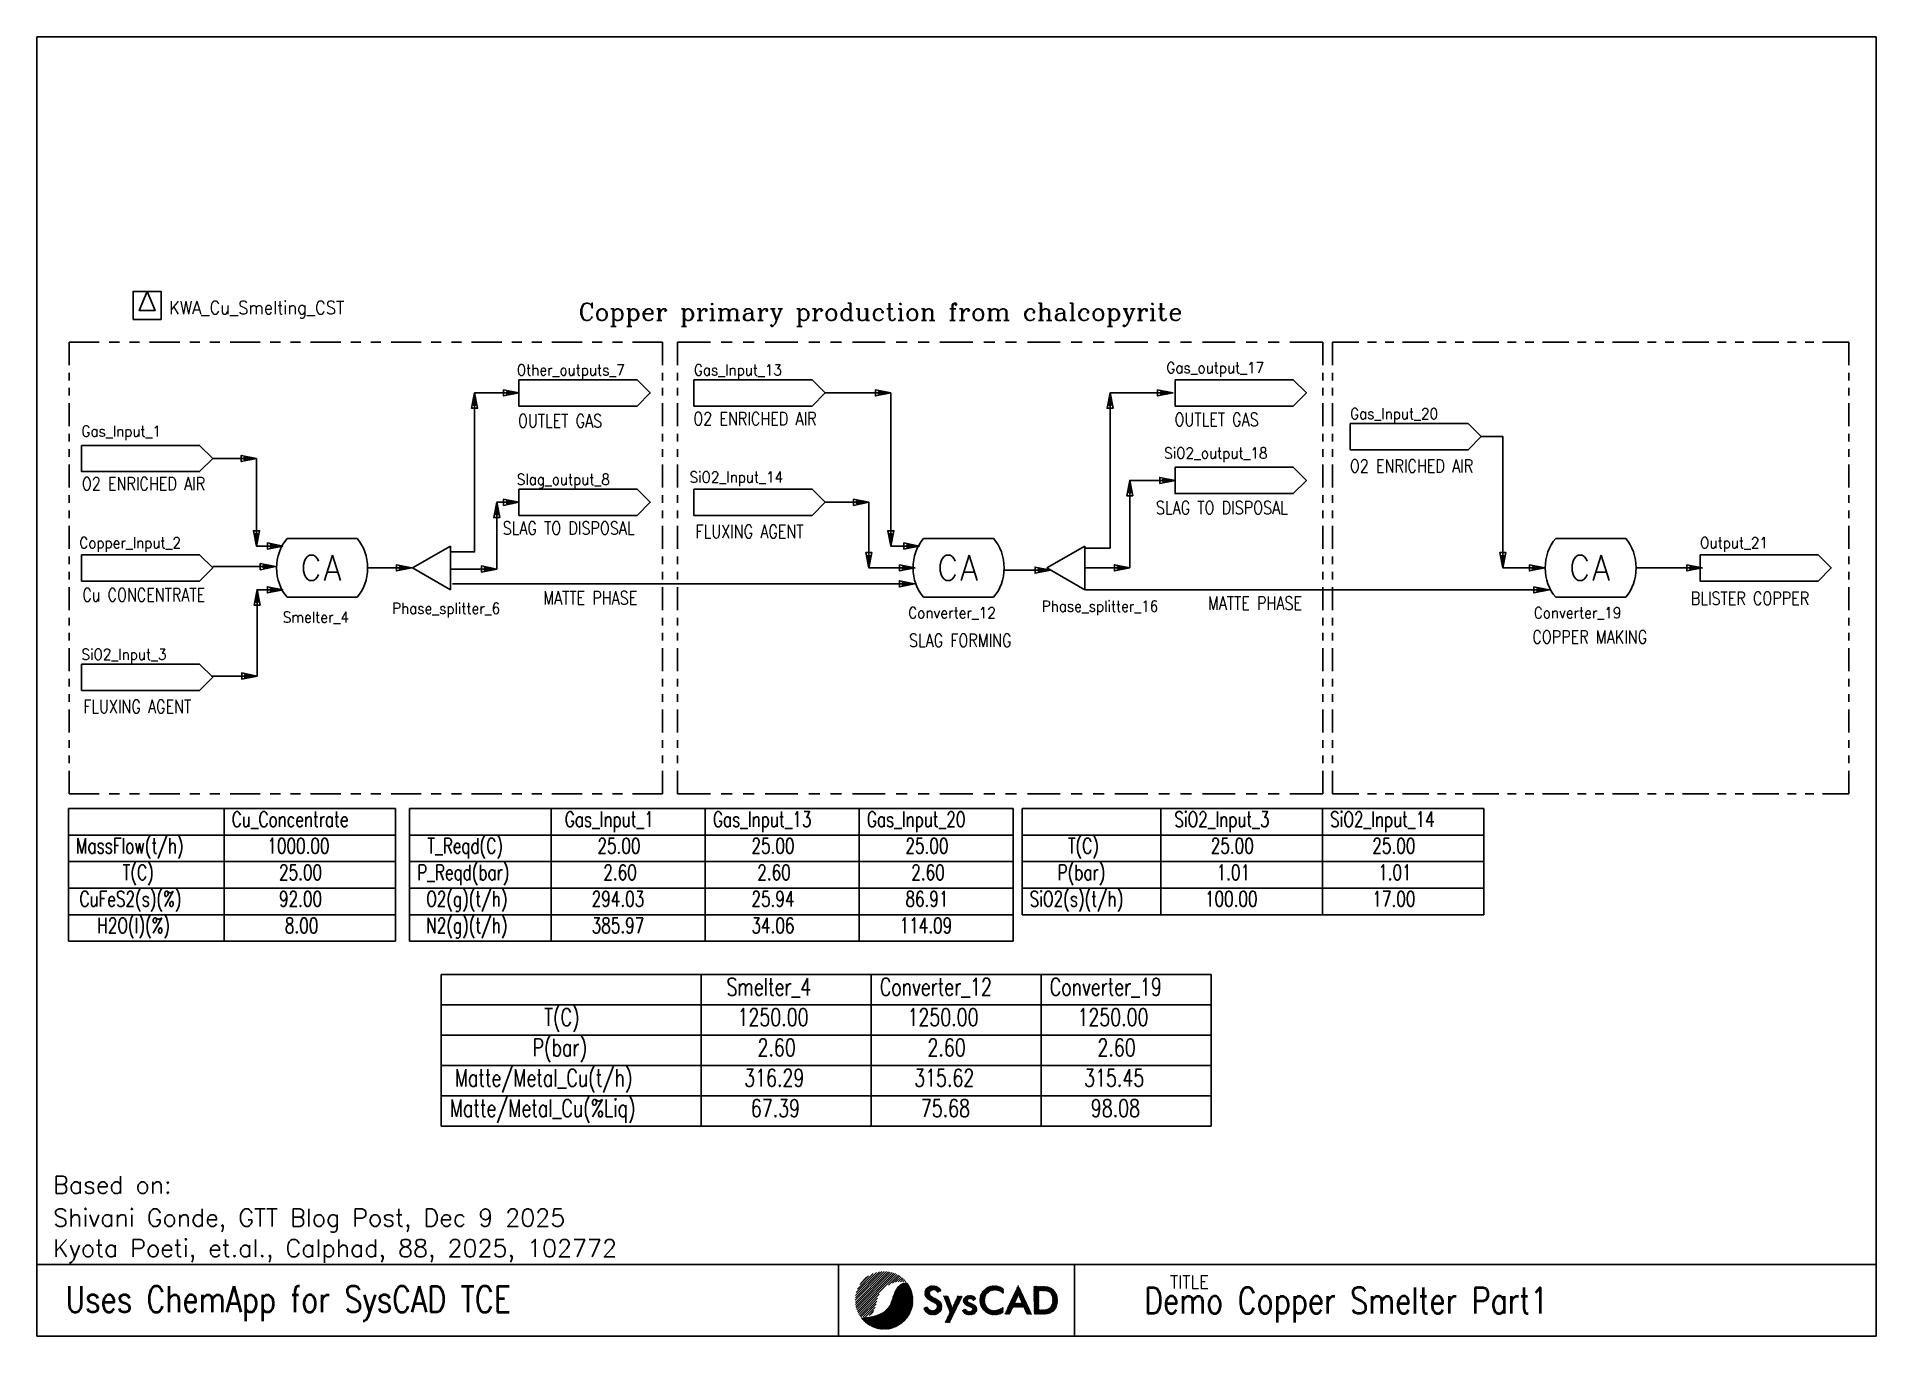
# Model space of a CAD drawing. Extents: x 0 to 420, y -1 to 296.
import ezdxf
from ezdxf.enums import TextEntityAlignment as Align

# ---------------------------------------------------------------- set-up
doc = ezdxf.new("R2010")
doc.units = 0
doc.layers.get('0').update_dxf_attribs({"color": 15, "linetype": 'CONTINUOUS'})
doc.layers.add('SCD_ANN', color=14, linetype='CONTINUOUS')
doc.layers.add('SCD_DRAW', color=11, linetype='CONTINUOUS')
doc.styles.add('ROMANC', font='ROMANC')
doc.styles.add('ROMANS', font='ROMANS')
doc.styles.get("Standard").update_dxf_attribs({"font": 'STANDARD'})

msp = doc.modelspace()

# ---------------------------------------------------------------- texts
at = {"layer": 'SCD_ANN', "color": 8, "style": 'ROMANS'}
for s, p in [('Based on:', (3.5, 32)), ('Shivani Gonde, GTT Blog Post, Dec 9 2025', (3.5, 24.5))]:
    msp.add_text(s, height=4, dxfattribs=at).set_placement(p)
at = {"layer": 'SCD_DRAW', "color": 8}
for s, style, p in [('Copper primary production from chalcopyrite', 'ROMANC', (123.652092, 231.525461)), ('Kyota Poeti, et.al., Calphad, 88, 2025, 102772', 'ROMANS', (3.5, 17.5))]:
    msp.add_text(s, height=4, dxfattribs=dict(at, style=style)).set_placement(p)
at = {"layer": 'SCD_DRAW', "color": 8, "style": 'ROMANS', "width": 0.8}
for s, height, p in [('O2 ENRICHED AIR', 3, (149.859326, 207.615759)), ('OUTLET GAS', 3, (259.874049, 207.418199)), ('OUTLET GAS', 3, (109.781368, 207.115759)), ('O2 ENRICHED AIR', 3, (299.954106, 196.806029)), ('O2 ENRICHED AIR', 3, (10.086475, 192.737745)), ('SLAG TO DISPOSAL', 3, (255.622503, 187.274341)), ('SLAG TO DISPOSAL', 3, (106.281368, 182.613376)), ('FLUXING AGENT', 3, (150.359326, 181.835334)), ('Cu CONCENTRATE', 3, (10.191354, 167.35244)), ('MATTE PHASE', 3, (115.547212, 166.65488)), ('MATTE PHASE', 3, (267.500517, 165.45732)), ('BLISTER COPPER', 3, (377.900262, 166.55)), ('SLAG FORMING', 3, (199.154333, 156.93783)), ('COPPER MAKING', 3, (341.680829, 157.715873)), ('FLUXING AGENT', 3, (10.388914, 141.837859)), ('Uses ChemApp for SysCAD TCE', 6, (6.325972, 4.85905)), ('Demo Copper Smelter Part1', 6, (252.903248, 4.557674))]:
    msp.add_text(s, height=height, dxfattribs=at).set_placement(p)

# ---------------------------------------------------------------- blocks, each defined once
blk = doc.blocks.new('CN_ChemAppModelCfg')
at = {"layer": 'SCD_DRAW', "linetype": 'CONTINUOUS', "extrusion": (0, 0, -1)}
blk.add_lwpolyline([(3.2, -3.2), (3.2, 3.2), (-3.2, 3.2), (-3.2, -3.2)], close=True, dxfattribs=at)
at = {"layer": 'SCD_DRAW', "linetype": 'CONTINUOUS'}
blk.add_lwpolyline([(0, 3.2), (-1.8, -1.2), (1.8, -1.2)], close=True, dxfattribs=at)
at = {"layer": 'SCD_DRAW'}
blk.add_attdef('Tag', (0, -6.7), '', height=3, dxfattribs=at)
blk = doc.blocks.new('FD_FeederSink')
at = {"layer": 'SCD_DRAW', "linetype": 'CONTINUOUS', "extrusion": (0, 0, -1)}
blk.add_lwpolyline([(15, 3), (-12, 3), (-15, 0), (-12, -3), (15, -3)], close=True, dxfattribs=at)
at = {"layer": 'SCD_DRAW'}
blk.add_attdef('Tag', (0, -6.5), '', height=3, dxfattribs=at)
blk = doc.blocks.new('SH_Triangle1')
at = {"linetype": 'CONTINUOUS'}
for p, q in [((-10, -8.657783), (0.008554, 8.657783)), ((0.008554, 8.657783), (10, -8.657783)), ((-10, -8.657783), (10, -8.657783))]:
    blk.add_line(p, q, dxfattribs=at)
blk.add_attdef('Tag', (0, -13.657783), '', height=3)
blk = doc.blocks.new('EX_Box_DashLines')
at = {"linetype": 'CONTINUOUS'}
for p, q in [((-29.5, 26.5), (-29.5, 29.5)), ((-29.5, 29.5), (-26.5, 29.5)), ((-25.5, 29.5), (-24.5, 29.5)), ((-23.5, 29.5), (-22.5, 29.5)), ((-21.5, 29.5), (-18.5, 29.5)), ((-17.5, 29.5), (-16.5, 29.5)), ((-15.5, 29.5), (-14.5, 29.5)), ((-13.5, 29.5), (-10.5, 29.5)), ((-9.5, 29.5), (-8.5, 29.5)), ((-7.5, 29.5), (-6.5, 29.5)), ((-5.5, 29.5), (-2.5, 29.5)), ((-1.5, 29.5), (-0.5, 29.5)), ((0.5, 29.5), (1.5, 29.5)), ((2.5, 29.5), (5.5, 29.5)), ((6.5, 29.5), (7.5, 29.5)), ((8.5, 29.5), (9.5, 29.5)), ((10.5, 29.5), (13.5, 29.5)), ((14.5, 29.5), (15.5, 29.5)), ((16.5, 29.5), (17.5, 29.5)), ((18.5, 29.5), (21.5, 29.5)), ((22.5, 29.5), (23.5, 29.5)), ((24.5, 29.5), (25.5, 29.5)), ((26.5, 29.5), (29.5, 29.5)), ((29.5, 26.5), (29.5, 29.5)), ((-29.5, 24.5), (-29.5, 25.5)), ((29.5, 24.5), (29.5, 25.5)), ((-29.5, 22.5), (-29.5, 23.5)), ((29.5, 22.5), (29.5, 23.5)), ((-29.5, 18.5), (-29.5, 21.5)), ((29.5, 18.5), (29.5, 21.5)), ((-29.5, 16.5), (-29.5, 17.5)), ((29.5, 16.5), (29.5, 17.5)), ((-29.5, 14.5), (-29.5, 15.5)), ((29.5, 14.5), (29.5, 15.5)), ((-29.5, 10.5), (-29.5, 13.5)), ((29.5, 10.5), (29.5, 13.5)), ((-29.5, 8.5), (-29.5, 9.5)), ((29.5, 8.5), (29.5, 9.5)), ((-29.5, 6.5), (-29.5, 7.5)), ((29.5, 6.5), (29.5, 7.5)), ((-29.5, 2.5), (-29.5, 5.5)), ((29.5, 2.5), (29.5, 5.5)), ((-29.5, 0.5), (-29.5, 1.5)), ((29.5, 0.5), (29.5, 1.5)), ((-29.5, -1.5), (-29.5, -0.5)), ((29.5, -1.5), (29.5, -0.5)), ((-29.5, -5.5), (-29.5, -2.5)), ((29.5, -5.5), (29.5, -2.5)), ((-29.5, -7.5), (-29.5, -6.5)), ((29.5, -7.5), (29.5, -6.5)), ((-29.5, -9.5), (-29.5, -8.5)), ((29.5, -9.5), (29.5, -8.5)), ((-29.5, -13.5), (-29.5, -10.5)), ((29.5, -13.5), (29.5, -10.5)), ((-29.5, -15.5), (-29.5, -14.5)), ((29.5, -15.5), (29.5, -14.5)), ((-29.5, -17.5), (-29.5, -16.5)), ((29.5, -17.5), (29.5, -16.5)), ((-29.5, -21.5), (-29.5, -18.5)), ((29.5, -21.5), (29.5, -18.5)), ((-29.5, -23.5), (-29.5, -22.5)), ((29.5, -23.5), (29.5, -22.5)), ((-29.5, -25.5), (-29.5, -24.5)), ((29.5, -25.5), (29.5, -24.5)), ((-29.5, -29.5), (-29.5, -26.5)), ((29.5, -29.5), (29.5, -26.5)), ((-29.5, -29.5), (-26.5, -29.5)), ((-25.5, -29.5), (-24.5, -29.5)), ((-23.5, -29.5), (-22.5, -29.5)), ((-21.5, -29.5), (-18.5, -29.5)), ((-17.5, -29.5), (-16.5, -29.5)), ((-15.5, -29.5), (-14.5, -29.5)), ((-13.5, -29.5), (-10.5, -29.5)), ((-9.5, -29.5), (-8.5, -29.5)), ((-7.5, -29.5), (-6.5, -29.5)), ((-5.5, -29.5), (-2.5, -29.5)), ((-1.5, -29.5), (-0.5, -29.5)), ((0.5, -29.5), (1.5, -29.5)), ((2.5, -29.5), (5.5, -29.5)), ((6.5, -29.5), (7.5, -29.5)), ((8.5, -29.5), (9.5, -29.5)), ((10.5, -29.5), (13.5, -29.5)), ((14.5, -29.5), (15.5, -29.5)), ((16.5, -29.5), (17.5, -29.5)), ((18.5, -29.5), (21.5, -29.5)), ((22.5, -29.5), (23.5, -29.5)), ((24.5, -29.5), (25.5, -29.5)), ((26.5, -29.5), (29.5, -29.5))]:
    blk.add_line(p, q, dxfattribs=at)
blk.add_attdef('Tag', (0, -34.5), '', height=3)
blk = doc.blocks.new('FM_A3_Rectangle_Logo')
at = {"linetype": 'CONTINUOUS'}
for p, q in [((-0.226262, 296.396298), (-0.226262, 291.396298)), ((4.773739, 296.396298), (-0.226262, 296.396298)), ((-0.226262, -0.603703), (-0.226262, 296.396298)), ((-0.226262, 296.396298), (420.273738, 296.396298)), ((420.273738, 296.396298), (415.273738, 296.396298)), ((420.273738, 291.396298), (420.273738, 296.396298)), ((420.273738, 291.396298), (420.273738, 296.396298)), ((420.273738, -0.603703), (420.273738, 292.58406)), ((-0.226262, 15.804123), (420.273738, 15.804123)), ((183.023738, 15.804123), (183.023738, -0.603703)), ((186.885478, 7.616846), (193.516599, 14.217267)), ((186.885478, 7.616846), (193.516599, 14.217267)), ((186.896844, 8.134498), (192.990997, 14.200437)), ((186.896844, 8.134498), (192.990997, 14.200437)), ((186.897601, 7.120272), (194.005831, 14.195593)), ((186.897601, 7.120272), (194.005831, 14.195593)), ((186.939586, 6.65425), (194.462819, 14.142653)), ((186.939586, 6.65425), (194.462819, 14.142653)), ((186.959023, 8.704634), (192.412791, 14.133153)), ((186.959023, 8.704634), (192.412791, 14.133153)), ((187.013736, 6.222083), (194.891708, 14.063583)), ((187.013736, 6.222083), (194.891708, 14.063583)), ((187.104205, 9.357801), (191.761351, 13.993385)), ((187.104205, 9.357801), (191.761351, 13.993385)), ((187.116058, 5.816124), (195.298971, 13.961153)), ((187.116058, 5.816124), (195.298971, 13.961153)), ((187.239045, 5.430096), (195.685917, 13.837863)), ((187.239045, 5.430096), (195.685917, 13.837863)), ((187.36132, 10.120829), (190.989442, 13.732155)), ((187.36132, 10.120829), (190.989442, 13.732155)), ((187.382555, 5.06511), (196.053398, 13.695809)), ((187.382555, 5.06511), (196.053398, 13.695809)), ((187.540413, 4.714338), (196.403288, 13.536181)), ((187.540413, 4.714338), (196.403288, 13.536181)), ((187.913198, 11.177905), (189.911073, 13.16653)), ((187.913198, 11.177905), (189.911073, 13.16653)), ((188.211272, 11.601584), (189.480853, 12.865287)), ((188.211272, 11.601584), (189.480853, 12.865287)), ((194.456537, 11.090463), (196.736613, 13.359984)), ((194.456537, 11.090463), (196.736613, 13.359984)), ((195.376535, 11.498308), (197.054036, 13.168043)), ((195.376535, 11.498308), (197.054036, 13.168043)), ((196.103253, 11.713939), (197.356083, 12.960968)), ((196.103253, 11.713939), (197.356083, 12.960968)), ((196.708972, 11.808951), (197.643263, 12.738916)), ((196.708972, 11.808951), (197.643263, 12.738916)), ((237.023738, 15.804123), (237.023738, -0.603703)), ((187.710325, 4.375484), (192.323588, 8.96739)), ((187.710325, 4.375484), (192.323588, 8.96739)), ((190.339249, 1.773972), (199.312719, 10.705898)), ((190.339249, 1.773972), (199.312719, 10.705898)), ((190.423151, 1.7305), (199.356063, 10.622056)), ((190.423151, 1.7305), (199.356063, 10.622056)), ((190.50784, 1.687507), (199.398722, 10.537227)), ((190.50784, 1.687507), (199.398722, 10.537227)), ((190.592969, 1.645257), (199.440474, 10.451802)), ((190.592969, 1.645257), (199.440474, 10.451802)), ((190.679025, 1.60393), (199.481392, 10.365545)), ((190.679025, 1.60393), (199.481392, 10.365545)), ((190.766057, 1.563566), (199.521423, 10.278398)), ((190.766057, 1.563566), (199.521423, 10.278398)), ((190.85408, 1.524196), (199.560488, 10.190296)), ((190.85408, 1.524196), (199.560488, 10.190296)), ((190.943126, 1.485845), (199.59848, 10.101128)), ((190.943126, 1.485845), (199.59848, 10.101128)), ((191.032076, 1.449008), (199.634789, 10.011894)), ((191.032076, 1.449008), (199.634789, 10.011894)), ((191.123243, 1.412769), (199.670134, 9.920091)), ((191.123243, 1.412769), (199.670134, 9.920091)), ((191.215523, 1.377636), (199.70369, 9.826506)), ((191.215523, 1.377636), (199.70369, 9.826506)), ((191.309464, 1.343456), (199.735696, 9.730678)), ((191.309464, 1.343456), (199.735696, 9.730678)), ((191.404067, 1.310636), (199.766107, 9.633962)), ((191.404067, 1.310636), (199.766107, 9.633962)), ((191.499877, 1.279018), (199.795291, 9.536027)), ((191.499877, 1.279018), (199.795291, 9.536027)), ((191.59683, 1.248665), (199.823344, 9.437093)), ((191.59683, 1.248665), (199.823344, 9.437093)), ((191.695156, 1.21955), (199.850397, 9.337036)), ((191.695156, 1.21955), (199.850397, 9.337036)), ((191.794791, 1.191739), (199.87646, 9.235993)), ((191.794791, 1.191739), (199.87646, 9.235993)), ((191.894518, 1.165587), (199.90124, 9.135241)), ((191.894518, 1.165587), (199.90124, 9.135241)), ((191.996865, 1.140476), (199.925338, 9.032242)), ((191.996865, 1.140476), (199.925338, 9.032242)), ((192.100633, 1.116778), (199.948388, 8.928201)), ((192.100633, 1.116778), (199.948388, 8.928201)), ((192.205527, 1.094599), (199.970236, 8.823361)), ((192.205527, 1.094599), (199.970236, 8.823361)), ((192.312246, 1.073839), (199.990882, 8.716926)), ((192.312246, 1.073839), (199.990882, 8.716926)), ((192.420502, 1.054609), (200.010037, 8.609007)), ((192.420502, 1.054609), (200.010037, 8.609007)), ((192.530221, 1.036968), (200.027125, 8.499164)), ((192.530221, 1.036968), (200.027125, 8.499164)), ((194.540447, 6.082705), (199.268588, 10.788956)), ((194.540447, 6.082705), (199.268588, 10.788956)), ((194.769205, 6.438105), (199.223395, 10.871675)), ((194.769205, 6.438105), (199.223395, 10.871675)), ((194.916128, 6.711333), (199.17761, 10.953087)), ((194.916128, 6.711333), (199.17761, 10.953087)), ((195.022425, 6.944124), (199.130918, 11.033596)), ((195.022425, 6.944124), (199.130918, 11.033596)), ((195.105848, 7.153712), (199.083384, 11.112834)), ((195.105848, 7.153712), (199.083384, 11.112834)), ((195.176961, 7.351481), (199.034532, 11.191192)), ((195.176961, 7.351481), (199.034532, 11.191192)), ((195.240612, 7.541822), (198.984282, 11.26816)), ((195.240612, 7.541822), (198.984282, 11.26816)), ((195.304919, 7.744657), (198.927267, 11.350235)), ((195.304919, 7.744657), (198.927267, 11.350235)), ((195.360614, 7.92708), (198.87237, 11.422577)), ((195.360614, 7.92708), (198.87237, 11.422577)), ((195.414231, 8.107246), (198.812995, 11.490274)), ((195.414231, 8.107246), (198.812995, 11.490274)), ((195.466757, 8.286513), (198.740074, 11.544676)), ((195.466757, 8.286513), (198.740074, 11.544676)), ((195.523631, 8.470109), (198.628961, 11.561063)), ((195.523631, 8.470109), (198.628961, 11.561063)), ((195.58793, 8.661282), (198.503439, 11.563293)), ((195.58793, 8.661282), (198.503439, 11.563293)), ((195.660724, 8.860724), (198.370991, 11.558443)), ((195.660724, 8.860724), (198.370991, 11.558443)), ((195.743824, 9.070424), (198.23209, 11.54717)), ((195.743824, 9.070424), (198.23209, 11.54717)), ((195.839677, 9.292793), (198.084784, 11.527507)), ((195.839677, 9.292793), (198.084784, 11.527507)), ((195.952095, 9.531676), (197.926021, 11.496464)), ((195.952095, 9.531676), (197.926021, 11.496464)), ((196.087391, 9.79333), (197.750561, 11.448801)), ((196.087391, 9.79333), (197.750561, 11.448801)), ((196.257875, 10.090016), (197.547347, 11.373518)), ((196.257875, 10.090016), (197.547347, 11.373518)), ((196.495243, 10.453269), (197.282623, 11.237003)), ((196.495243, 10.453269), (197.282623, 11.237003)), ((197.255046, 11.844995), (197.914573, 12.501468)), ((197.255046, 11.844995), (197.914573, 12.501468)), ((197.776465, 11.855545), (198.175863, 12.253093)), ((197.776465, 11.855545), (198.175863, 12.253093)), ((198.290231, 11.858987), (198.423312, 11.991452)), ((198.290231, 11.858987), (198.423312, 11.991452)), ((198.427776, 11.86891), (198.475348, 11.916262)), ((198.427776, 11.86891), (198.475348, 11.916262)), ((202.747398, 9.181772), (204.461555, 10.887993)), ((202.747398, 9.181772), (204.461555, 10.887993)), ((202.751135, 9.312477), (204.33098, 10.885007)), ((202.751135, 9.312477), (204.33098, 10.885007)), ((202.752394, 9.05972), (204.59008, 10.888898)), ((202.752394, 9.05972), (204.59008, 10.888898)), ((202.764429, 8.944715), (204.71788, 10.889122)), ((202.764429, 8.944715), (204.71788, 10.889122)), ((202.766248, 9.454504), (204.193428, 10.875077)), ((202.766248, 9.454504), (204.193428, 10.875077)), ((202.782342, 8.83556), (204.845009, 10.888678)), ((202.782342, 8.83556), (204.845009, 10.888678)), ((202.797323, 9.612379), (204.031869, 10.84121)), ((202.797323, 9.612379), (204.031869, 10.84121)), ((202.805428, 8.731599), (204.970519, 10.886666)), ((202.805428, 8.731599), (204.970519, 10.886666)), ((202.833791, 8.632846), (205.092587, 10.881185)), ((202.833791, 8.632846), (205.092587, 10.881185)), ((202.853944, 9.795723), (203.837271, 10.774498)), ((202.853944, 9.795723), (203.837271, 10.774498)), ((202.86749, 8.539404), (205.207887, 10.868966)), ((202.86749, 8.539404), (205.207887, 10.868966)), ((202.90628, 8.451497), (203.926373, 9.466867)), ((202.90628, 8.451497), (203.926373, 9.466867)), ((202.950227, 8.368256), (203.89765, 9.311293)), ((202.950227, 8.368256), (203.89765, 9.311293)), ((202.965256, 10.033505), (203.589953, 10.65531)), ((202.965256, 10.033505), (203.589953, 10.65531)), ((202.965256, 10.033505), (203.589953, 10.65531)), ((202.998889, 8.289707), (203.897465, 9.184123)), ((202.998889, 8.289707), (203.897465, 9.184123)), ((203.052004, 8.215341), (203.913338, 9.072687)), ((203.052004, 8.215341), (203.913338, 9.072687)), ((203.108972, 8.14506), (203.943086, 8.975312)), ((203.108972, 8.14506), (203.943086, 8.975312)), ((203.169499, 8.078321), (203.984397, 8.889447)), ((203.169499, 8.078321), (203.984397, 8.889447)), ((203.233185, 8.014766), (204.034938, 8.812807)), ((203.233185, 8.014766), (204.034938, 8.812807)), ((203.299716, 7.954004), (204.092764, 8.74338)), ((203.299716, 7.954004), (204.092764, 8.74338)), ((203.36875, 7.895733), (204.156289, 8.679626)), ((203.36875, 7.895733), (204.156289, 8.679626)), ((203.439747, 7.839854), (204.224059, 8.620536)), ((203.439747, 7.839854), (204.224059, 8.620536)), ((203.51294, 7.785724), (204.295618, 8.564779)), ((203.51294, 7.785724), (204.295618, 8.564779)), ((203.587859, 7.733311), (204.370029, 8.511859)), ((203.587859, 7.733311), (204.370029, 8.511859)), ((203.664618, 7.682209), (204.447061, 8.46103)), ((203.664618, 7.682209), (204.447061, 8.46103)), ((203.742413, 7.632659), (204.52566, 8.41228)), ((203.742413, 7.632659), (204.52566, 8.41228)), ((204.376997, 9.915405), (205.313906, 10.847977)), ((204.376997, 9.915405), (205.313906, 10.847977)), ((204.546385, 9.957025), (205.414133, 10.820755)), ((204.546385, 9.957025), (205.414133, 10.820755)), ((204.682583, 9.965607), (205.510666, 10.789856)), ((204.682583, 9.965607), (205.510666, 10.789856)), ((204.811063, 9.966256), (205.603573, 10.755097)), ((204.811063, 9.966256), (205.603573, 10.755097)), ((204.931125, 9.958777), (205.692571, 10.716698)), ((204.931125, 9.958777), (205.692571, 10.716698)), ((205.033207, 9.933401), (205.777901, 10.674648)), ((205.033207, 9.933401), (205.777901, 10.674648)), ((205.122493, 9.895327), (205.859569, 10.62899)), ((205.122493, 9.895327), (205.859569, 10.62899)), ((205.207803, 9.853257), (205.937627, 10.579702)), ((205.207803, 9.853257), (205.937627, 10.579702)), ((205.288859, 9.806953), (206.01203, 10.526776)), ((205.288859, 9.806953), (206.01203, 10.526776)), ((205.361935, 9.753144), (206.082495, 10.470367)), ((205.361935, 9.753144), (206.082495, 10.470367)), ((205.427414, 9.691335), (206.149434, 10.410011)), ((205.427414, 9.691335), (206.149434, 10.410011)), ((205.487817, 9.624473), (206.212492, 10.345793)), ((205.487817, 9.624473), (206.212492, 10.345793)), ((205.545816, 9.554699), (206.271766, 10.277287)), ((205.545816, 9.554699), (206.271766, 10.277287)), ((205.602294, 9.483929), (206.326591, 10.204874)), ((205.602294, 9.483929), (206.326591, 10.204874)), ((205.658288, 9.41268), (206.376994, 10.128059)), ((205.658288, 9.41268), (206.376994, 10.128059)), ((205.880443, 9.506826), (206.423526, 10.047395)), ((205.880443, 9.506826), (206.423526, 10.047395)), ((206.137331, 9.635539), (206.466426, 9.963111)), ((206.137331, 9.635539), (206.466426, 9.963111)), ((207.062345, 8.524935), (207.093254, 8.5557)), ((207.062345, 8.524935), (207.093254, 8.5557)), ((207.091931, 8.427832), (207.233614, 8.568858)), ((207.091931, 8.427832), (207.233614, 8.568858)), ((207.126399, 8.335156), (207.363232, 8.570892)), ((207.126399, 8.335156), (207.363232, 8.570892)), ((207.161396, 8.243005), (207.491289, 8.571371)), ((207.161396, 8.243005), (207.491289, 8.571371)), ((207.196871, 8.150614), (207.619591, 8.571377)), ((207.196871, 8.150614), (207.619591, 8.571377)), ((207.232332, 8.058926), (207.746381, 8.570595)), ((207.232332, 8.058926), (207.746381, 8.570595)), ((207.267929, 7.967373), (207.87159, 8.56824)), ((207.267929, 7.967373), (207.87159, 8.56824)), ((207.303719, 7.875707), (207.993739, 8.562533)), ((207.303719, 7.875707), (207.993739, 8.562533)), ((207.339513, 7.784351), (208.103995, 8.545293)), ((207.339513, 7.784351), (208.103995, 8.545293)), ((207.375383, 7.69307), (208.150438, 8.464536)), ((207.375383, 7.69307), (208.150438, 8.464536)), ((209.351706, 6.488348), (211.288622, 8.416297)), ((209.351706, 6.488348), (211.288622, 8.416297)), ((209.45669, 6.719723), (211.30057, 8.555066)), ((209.45669, 6.719723), (211.30057, 8.555066)), ((209.562985, 6.952511), (211.183129, 8.565154)), ((209.562985, 6.952511), (211.183129, 8.565154)), ((209.670313, 7.186327), (211.057415, 8.567008)), ((209.670313, 7.186327), (211.057415, 8.567008)), ((209.779056, 7.422057), (210.928695, 8.566374)), ((209.779056, 7.422057), (210.928695, 8.566374)), ((209.887747, 7.65723), (210.79939, 8.564652)), ((209.887747, 7.65723), (210.79939, 8.564652)), ((209.996438, 7.892402), (210.669811, 8.562658)), ((209.996438, 7.892402), (210.669811, 8.562658)), ((210.105016, 8.12733), (210.540366, 8.560665)), ((210.105016, 8.12733), (210.540366, 8.560665)), ((210.213707, 8.362503), (210.410787, 8.55867)), ((210.213707, 8.362503), (210.410787, 8.55867)), ((211.572971, 7.429481), (212.835136, 8.685803)), ((211.572971, 7.429481), (212.835136, 8.685803)), ((211.575515, 7.559038), (212.688279, 8.66665)), ((211.575515, 7.559038), (212.688279, 8.66665)), ((211.576037, 7.305548), (212.972519, 8.695565)), ((211.576037, 7.305548), (212.972519, 8.695565)), ((211.588503, 7.698951), (212.525217, 8.631328)), ((211.588503, 7.698951), (212.525217, 8.631328)), ((211.590943, 7.1934), (213.103797, 8.69925)), ((211.590943, 7.1934), (213.103797, 8.69925)), ((211.621893, 7.097267), (213.230693, 8.698619)), ((211.621893, 7.097267), (213.230693, 8.698619)), ((211.628181, 7.865429), (212.327152, 8.561164)), ((211.628181, 7.865429), (212.327152, 8.561164)), ((211.66163, 7.009835), (213.353164, 8.693538)), ((211.66163, 7.009835), (213.353164, 8.693538)), ((211.707045, 6.928055), (213.470155, 8.683002)), ((211.707045, 6.928055), (213.470155, 8.683002)), ((212.777681, 7.867217), (213.580436, 8.666256)), ((212.777681, 7.867217), (213.580436, 8.666256)), ((212.963669, 7.925359), (213.684394, 8.642748)), ((212.963669, 7.925359), (213.684394, 8.642748)), ((213.103038, 7.937098), (213.781705, 8.612623)), ((213.103038, 7.937098), (213.781705, 8.612623)), ((213.223928, 7.930192), (213.87313, 8.576388)), ((213.223928, 7.930192), (213.87313, 8.576388)), ((213.329946, 7.908735), (213.959205, 8.53508)), ((213.329946, 7.908735), (213.959205, 8.53508)), ((213.42434, 7.875707), (214.041115, 8.489626)), ((213.42434, 7.875707), (214.041115, 8.489626)), ((213.508532, 7.832561), (214.117835, 8.439043)), ((213.508532, 7.832561), (214.117835, 8.439043)), ((215.371714, 7.655301), (218.652516, 10.920914)), ((215.371714, 7.655301), (218.652516, 10.920914)), ((215.371988, 7.528588), (218.780193, 10.921015)), ((215.371988, 7.528588), (218.780193, 10.921015)), ((215.373321, 7.783885), (218.520025, 10.916021)), ((215.373321, 7.783885), (218.520025, 10.916021)), ((215.374061, 7.40348), (216.762954, 8.785943)), ((215.374061, 7.40348), (216.762954, 8.785943)), ((215.377142, 7.914648), (218.38217, 10.905765)), ((215.377142, 7.914648), (218.38217, 10.905765)), ((215.378037, 7.280453), (216.655131, 8.551634)), ((215.378037, 7.280453), (216.655131, 8.551634)), ((215.384016, 8.048476), (218.238777, 10.89002)), ((215.384016, 8.048476), (218.238777, 10.89002)), ((215.396464, 8.187851), (218.08975, 10.868668)), ((215.396464, 8.187851), (218.08975, 10.868668)), ((215.426468, 8.344706), (217.933447, 10.840079)), ((215.426468, 8.344706), (217.933447, 10.840079)), ((215.471152, 8.516168), (217.767439, 10.801824)), ((215.471152, 8.516168), (217.767439, 10.801824)), ((215.529135, 8.700868), (217.587863, 10.750065)), ((215.529135, 8.700868), (217.587863, 10.750065)), ((215.605982, 8.904339), (217.388065, 10.678172)), ((215.605982, 8.904339), (217.388065, 10.678172)), ((215.712927, 9.137774), (217.154774, 10.572946)), ((215.712927, 9.137774), (217.154774, 10.572946)), ((215.881347, 9.4324), (216.853771, 10.400322)), ((215.881347, 9.4324), (216.853771, 10.400322)), ((217.642383, 9.6613), (218.903702, 10.916781)), ((217.642383, 9.6613), (218.903702, 10.916781)), ((217.873319, 9.764182), (219.023067, 10.908607)), ((217.873319, 9.764182), (219.023067, 10.908607)), ((218.063967, 9.826963), (219.138792, 10.896812)), ((218.063967, 9.826963), (219.138792, 10.896812)), ((218.232583, 9.868001), (219.250986, 10.88169)), ((218.232583, 9.868001), (219.250986, 10.88169)), ((218.387022, 9.89474), (219.360213, 10.863425)), ((218.387022, 9.89474), (219.360213, 10.863425)), ((218.530853, 9.91092), (219.466501, 10.842237)), ((218.530853, 9.91092), (219.466501, 10.842237)), ((218.665956, 9.918815), (219.569701, 10.818376)), ((218.665956, 9.918815), (219.569701, 10.818376)), ((218.794691, 9.919969), (219.670618, 10.791841)), ((218.794691, 9.919969), (219.670618, 10.791841)), ((218.917666, 9.915389), (219.769051, 10.762833)), ((218.917666, 9.915389), (219.769051, 10.762833)), ((219.035251, 9.905879), (219.864793, 10.73158)), ((219.035251, 9.905879), (219.864793, 10.73158)), ((219.148828, 9.891945), (219.958601, 10.697969)), ((219.148828, 9.891945), (219.958601, 10.697969)), ((219.258434, 9.874058), (220.050235, 10.662194)), ((219.258434, 9.874058), (220.050235, 10.662194)), ((219.36501, 9.852439), (220.140277, 10.624116)), ((219.36501, 9.852439), (220.140277, 10.624116)), ((219.467647, 9.827616), (220.227787, 10.584236)), ((219.467647, 9.827616), (220.227787, 10.584236)), ((219.567185, 9.799708), (220.313342, 10.54241)), ((219.567185, 9.799708), (220.313342, 10.54241)), ((219.664044, 9.768828), (220.397199, 10.498589)), ((219.664044, 9.768828), (220.397199, 10.498589)), ((219.757918, 9.735283), (220.479008, 10.453035)), ((219.757918, 9.735283), (220.479008, 10.453035)), ((219.849177, 9.699134), (220.55902, 10.405691)), ((219.849177, 9.699134), (220.55902, 10.405691)), ((219.937939, 9.660492), (220.63731, 10.356625)), ((219.937939, 9.660492), (220.63731, 10.356625)), ((220.024285, 9.619454), (220.715017, 10.306987)), ((220.024285, 9.619454), (220.715017, 10.306987)), ((220.108303, 9.576097), (220.77647, 10.241171)), ((220.108303, 9.576097), (220.77647, 10.241171)), ((220.189035, 9.531081), (220.770626, 10.10998)), ((220.189035, 9.531081), (220.770626, 10.10998)), ((220.268612, 9.483304), (220.764707, 9.977103)), ((220.268612, 9.483304), (220.764707, 9.977103)), ((220.346028, 9.433377), (220.758789, 9.844227)), ((220.346028, 9.433377), (220.758789, 9.844227)), ((220.421733, 9.381046), (220.752472, 9.710253)), ((220.421733, 9.381046), (220.752472, 9.710253)), ((220.495138, 9.327125), (220.745115, 9.575945)), ((220.495138, 9.327125), (220.745115, 9.575945)), ((220.569402, 9.274061), (220.735624, 9.439513)), ((220.569402, 9.274061), (220.735624, 9.439513)), ((220.646097, 9.223544), (220.719999, 9.297103)), ((220.646097, 9.223544), (220.719999, 9.297103)), ((222.038535, 6.548232), (224.013888, 8.514439)), ((222.038535, 6.548232), (224.013888, 8.514439)), ((222.147566, 6.783743), (224.077564, 8.704805)), ((222.147566, 6.783743), (224.077564, 8.704805)), ((222.25656, 7.018749), (224.140208, 8.893676)), ((222.25656, 7.018749), (224.140208, 8.893676)), ((222.366299, 7.254966), (224.792147, 9.669583)), ((222.366299, 7.254966), (224.792147, 9.669583)), ((222.476368, 7.49151), (224.751397, 9.756006)), ((222.476368, 7.49151), (224.751397, 9.756006)), ((222.586719, 7.728289), (224.710616, 9.842354)), ((222.586719, 7.728289), (224.710616, 9.842354)), ((222.697428, 7.965471), (224.669769, 9.92868)), ((222.697428, 7.965471), (224.669769, 9.92868)), ((222.808462, 8.202975), (224.628862, 10.014948)), ((222.808462, 8.202975), (224.628862, 10.014948)), ((222.919864, 8.440886), (224.587876, 10.101176)), ((222.919864, 8.440886), (224.587876, 10.101176)), ((223.031585, 8.679075), (224.546823, 10.187298)), ((223.031585, 8.679075), (224.546823, 10.187298)), ((223.143687, 8.917643), (224.505677, 10.273327)), ((223.143687, 8.917643), (224.505677, 10.273327)), ((223.256173, 9.156552), (224.464433, 10.359219)), ((223.256173, 9.156552), (224.464433, 10.359219)), ((223.369173, 9.396014), (224.423039, 10.445001)), ((223.369173, 9.396014), (224.423039, 10.445001)), ((223.482737, 9.636037), (224.381472, 10.530612)), ((223.482737, 9.636037), (224.381472, 10.530612)), ((223.482737, 9.636037), (224.381472, 10.530612)), ((223.596992, 9.876748), (224.33968, 10.615998)), ((223.596992, 9.876748), (224.33968, 10.615998)), ((223.712149, 10.118357), (224.297574, 10.701072)), ((223.712149, 10.118357), (224.297574, 10.701072)), ((223.712149, 10.118357), (224.297574, 10.701072)), ((223.712149, 10.118357), (224.297574, 10.701072)), ((223.828592, 10.361246), (224.254998, 10.785678)), ((223.828592, 10.361246), (224.254998, 10.785678)), ((223.947172, 10.606262), (224.211601, 10.869466)), ((223.947172, 10.606262), (224.211601, 10.869466)), ((224.070817, 10.856212), (224.166155, 10.951109)), ((224.070817, 10.856212), (224.166155, 10.951109)), ((224.16833, 8.921668), (224.832856, 9.583118)), ((224.16833, 8.921668), (224.832856, 9.583118)), ((224.192473, 8.819182), (224.873378, 9.496936)), ((224.192473, 8.819182), (224.873378, 9.496936)), ((224.223668, 8.723248), (224.914017, 9.410401)), ((224.223668, 8.723248), (224.914017, 9.410401)), ((224.257223, 8.629663), (224.954626, 9.323837)), ((224.257223, 8.629663), (224.954626, 9.323837)), ((224.292208, 8.537249), (224.995288, 9.237074)), ((224.292208, 8.537249), (224.995288, 9.237074)), ((224.328062, 8.445952), (225.035844, 9.150458)), ((224.328062, 8.445952), (225.035844, 9.150458)), ((224.364627, 8.355363), (225.076376, 9.063818)), ((224.364627, 8.355363), (225.076376, 9.063818)), ((224.401754, 8.265372), (225.116876, 8.977183)), ((224.401754, 8.265372), (225.116876, 8.977183)), ((224.439376, 8.175834), (225.157368, 8.890502)), ((224.439376, 8.175834), (225.157368, 8.890502)), ((224.477417, 8.086714), (225.197841, 8.803803)), ((224.477417, 8.086714), (225.197841, 8.803803)), ((224.515698, 7.998271), (225.238158, 8.717386)), ((224.515698, 7.998271), (225.238158, 8.717386)), ((224.554451, 7.909859), (225.278598, 8.630655)), ((224.554451, 7.909859), (225.278598, 8.630655)), ((224.593516, 7.821759), (225.319024, 8.543908)), ((224.593516, 7.821759), (225.319024, 8.543908)), ((224.633035, 7.73359), (225.359601, 8.456792)), ((224.633035, 7.73359), (225.359601, 8.456792)), ((227.740446, 10.69963), (227.806263, 10.765142)), ((227.740446, 10.69963), (227.806263, 10.765142)), ((227.740446, 10.572645), (227.932582, 10.763891)), ((227.740446, 10.572645), (227.932582, 10.763891)), ((227.740446, 10.445665), (228.058897, 10.762641)), ((227.740446, 10.445665), (228.058897, 10.762641)), ((227.740446, 10.31868), (228.185216, 10.76139)), ((227.740446, 10.31868), (228.185216, 10.76139)), ((227.740446, 10.191695), (228.311535, 10.76014)), ((227.740446, 10.191695), (228.311535, 10.76014)), ((227.740446, 10.064705), (228.437859, 10.758889)), ((227.740446, 10.064705), (228.437859, 10.758889)), ((227.740446, 9.93772), (228.564179, 10.757639)), ((227.740446, 9.93772), (228.564179, 10.757639)), ((227.740446, 9.810735), (228.690498, 10.756388)), ((227.740446, 9.810735), (228.690498, 10.756388)), ((227.740446, 9.683775), (228.816793, 10.755138)), ((227.740446, 9.683775), (228.816793, 10.755138)), ((227.740446, 9.55679), (228.943112, 10.753888)), ((227.740446, 9.55679), (228.943112, 10.753888)), ((227.740446, 9.429805), (229.069431, 10.752637)), ((227.740446, 9.429805), (229.069431, 10.752637)), ((227.740446, 9.302633), (229.195922, 10.751371)), ((227.740446, 9.302633), (229.195922, 10.751371)), ((227.740446, 9.175648), (229.322152, 10.750032)), ((227.740446, 9.175648), (229.322152, 10.750032)), ((227.740446, 9.048663), (229.448271, 10.748582)), ((227.740446, 9.048663), (229.448271, 10.748582)), ((227.740446, 8.921866), (229.574051, 10.746982)), ((227.740446, 8.921866), (229.574051, 10.746982)), ((227.740446, 8.794881), (229.699808, 10.745172)), ((227.740446, 8.794881), (229.699808, 10.745172)), ((227.740446, 8.667896), (228.820265, 9.742715)), ((227.740446, 8.667896), (228.820265, 9.742715)), ((227.740446, 8.541313), (228.819827, 9.615696)), ((227.740446, 8.541313), (228.819827, 9.615696)), ((227.740446, 8.414328), (228.819387, 9.488274)), ((227.740446, 8.414328), (228.819387, 9.488274)), ((227.740446, 8.287343), (228.818948, 9.360852)), ((227.740446, 8.287343), (228.818948, 9.360852)), ((227.740446, 8.160792), (228.81851, 9.233864)), ((227.740446, 8.160792), (228.81851, 9.233864)), ((227.740446, 8.033807), (228.818071, 9.106442)), ((227.740446, 8.033807), (228.818071, 9.106442)), ((227.740446, 7.906822), (228.817631, 8.97902)), ((227.740446, 7.906822), (228.817631, 8.97902)), ((227.740446, 7.77912), (228.81719, 8.850878)), ((227.740446, 7.77912), (228.81719, 8.850878)), ((227.740446, 7.652135), (228.81675, 8.723456)), ((227.740446, 7.652135), (228.81675, 8.723456)), ((227.740455, 7.525158), (228.816311, 8.596034)), ((227.740455, 7.525158), (228.816311, 8.596034)), ((227.740497, 7.39791), (228.81587, 8.468305)), ((227.740497, 7.39791), (228.81587, 8.468305)), ((228.874391, 9.796591), (229.825278, 10.743076)), ((228.874391, 9.796591), (229.825278, 10.743076)), ((229.004396, 9.799412), (229.949957, 10.740595)), ((229.004396, 9.799412), (229.949957, 10.740595)), ((229.134815, 9.802242), (230.074486, 10.737562)), ((229.134815, 9.802242), (230.074486, 10.737562)), ((229.265086, 9.804924), (230.198247, 10.733766)), ((229.265086, 9.804924), (230.198247, 10.733766)), ((229.392935, 9.80563), (230.320508, 10.728908)), ((229.392935, 9.80563), (230.320508, 10.728908)), ((229.519154, 9.804279), (230.441645, 10.7225)), ((229.519154, 9.804279), (230.441645, 10.7225)), ((229.643674, 9.801238), (230.560601, 10.71392)), ((229.643674, 9.801238), (230.560601, 10.71392)), ((229.767396, 9.796685), (230.677217, 10.702294)), ((229.767396, 9.796685), (230.677217, 10.702294)), ((229.889038, 9.790779), (230.789413, 10.686986)), ((229.889038, 9.790779), (230.789413, 10.686986)), ((230.009329, 9.783528), (230.897569, 10.667656)), ((230.009329, 9.783528), (230.897569, 10.667656)), ((230.12851, 9.774867), (231.002507, 10.644818)), ((230.12851, 9.774867), (231.002507, 10.644818)), ((230.245878, 9.764707), (231.104849, 10.619701)), ((230.245878, 9.764707), (231.104849, 10.619701)), ((230.361462, 9.752771), (231.204385, 10.591792)), ((230.361462, 9.752771), (231.204385, 10.591792)), ((230.474767, 9.738558), (231.300781, 10.560748)), ((230.474767, 9.738558), (231.300781, 10.560748)), ((230.584709, 9.721006), (231.394146, 10.526696)), ((230.584709, 9.721006), (231.394146, 10.526696)), ((230.688784, 9.697615), (231.484597, 10.489743)), ((230.688784, 9.697615), (231.484597, 10.489743)), ((230.785862, 9.668868), (231.571138, 10.450509)), ((230.785862, 9.668868), (231.571138, 10.450509)), ((230.879294, 9.634882), (231.656079, 10.408071)), ((230.879294, 9.634882), (231.656079, 10.408071)), ((230.968095, 9.596288), (231.738367, 10.362994)), ((230.968095, 9.596288), (231.738367, 10.362994)), ((231.052973, 9.553086), (231.818507, 10.315076)), ((231.052973, 9.553086), (231.818507, 10.315076)), ((231.133206, 9.505962), (231.895679, 10.264906)), ((231.133206, 9.505962), (231.895679, 10.264906)), ((231.209452, 9.454871), (231.970387, 10.212283)), ((231.209452, 9.454871), (231.970387, 10.212283)), ((231.281793, 9.40002), (232.042605, 10.15731)), ((231.281793, 9.40002), (232.042605, 10.15731)), ((231.350502, 9.341426), (232.112524, 10.09992)), ((231.350502, 9.341426), (232.112524, 10.09992)), ((231.415613, 9.27925), (232.180104, 10.040203)), ((231.415613, 9.27925), (232.180104, 10.040203)), ((231.476473, 9.214412), (232.244586, 9.978969)), ((231.476473, 9.214412), (232.244586, 9.978969)), ((231.534676, 9.14536), (232.307608, 9.914714)), ((231.534676, 9.14536), (232.307608, 9.914714)), ((231.589496, 9.072942), (232.368371, 9.848211)), ((231.589496, 9.072942), (232.368371, 9.848211)), ((231.640819, 8.997439), (232.426713, 9.779695)), ((231.640819, 8.997439), (232.426713, 9.779695)), ((231.688995, 8.918408), (232.483012, 9.708749)), ((231.688995, 8.918408), (232.483012, 9.708749)), ((231.733874, 8.836094), (232.537092, 9.635593)), ((231.733874, 8.836094), (232.537092, 9.635593)), ((231.775417, 8.750592), (232.588901, 9.560311)), ((231.775417, 8.750592), (232.588901, 9.560311)), ((231.813701, 8.661714), (232.63855, 9.482745)), ((231.813701, 8.661714), (232.63855, 9.482745)), ((231.848658, 8.569525), (232.685978, 9.402968)), ((231.848658, 8.569525), (232.685978, 9.402968)), ((231.880372, 8.473602), (232.731353, 9.320642)), ((231.880372, 8.473602), (232.731353, 9.320642)), ((231.908542, 8.374656), (232.7743, 9.236406)), ((231.908542, 8.374656), (232.7743, 9.236406)), ((231.933236, 8.272251), (232.814989, 9.149922)), ((231.933236, 8.272251), (232.814989, 9.149922)), ((231.954359, 8.166398), (232.853365, 9.061242)), ((231.954359, 8.166398), (232.853365, 9.061242)), ((231.971851, 8.056824), (232.889466, 8.970191)), ((231.971851, 8.056824), (232.889466, 8.970191)), ((231.985577, 7.943502), (232.923227, 8.876811)), ((231.985577, 7.943502), (232.923227, 8.876811)), ((231.985577, 7.943502), (232.923227, 8.876811)), ((231.995402, 7.826296), (232.954611, 8.781065)), ((231.995402, 7.826296), (232.954611, 8.781065)), ((231.999327, 7.449248), (233.034046, 8.479177)), ((231.999327, 7.449248), (233.034046, 8.479177)), ((232.001165, 7.705048), (232.983576, 8.682911)), ((232.001165, 7.705048), (232.983576, 8.682911)), ((232.001165, 7.705048), (232.983576, 8.682911)), ((232.002675, 7.579566), (233.010073, 8.5823)), ((232.002675, 7.579566), (233.010073, 8.5823)), ((-0.226262, 4.396298), (-0.226262, -0.603703)), ((187.896037, 4.052442), (191.98382, 8.1213)), ((187.896037, 4.052442), (191.98382, 8.1213)), ((188.15317, 3.800661), (191.803559, 7.43415)), ((188.15317, 3.800661), (191.803559, 7.43415)), ((188.659301, 3.796547), (191.640271, 6.763717)), ((188.659301, 3.796547), (191.640271, 6.763717)), ((189.230148, 3.85725), (191.449999, 6.066823)), ((189.230148, 3.85725), (191.449999, 6.066823)), ((189.851552, 2.050726), (192.063877, 4.252809)), ((189.851552, 2.050726), (192.063877, 4.252809)), ((189.930574, 2.002398), (192.28165, 4.342589)), ((189.930574, 2.002398), (192.28165, 4.342589)), ((190.010303, 1.955206), (192.509861, 4.443192)), ((190.010303, 1.955206), (192.509861, 4.443192)), ((190.021016, 4.136), (191.139716, 5.249521)), ((190.021016, 4.136), (191.139716, 5.249521)), ((190.091218, 1.908762), (192.753203, 4.558422)), ((190.091218, 1.908762), (192.753203, 4.558422)), ((190.172982, 1.863161), (193.017819, 4.694828)), ((190.172982, 1.863161), (193.017819, 4.694828)), ((190.255992, 1.818085), (193.327343, 4.875217)), ((190.255992, 1.818085), (193.327343, 4.875217)), ((190.388058, 4.374358), (190.955239, 4.938913)), ((190.388058, 4.374358), (190.955239, 4.938913)), ((192.641674, 1.02092), (200.040576, 8.385568)), ((192.641674, 1.02092), (200.040576, 8.385568)), ((192.755248, 1.006984), (200.051054, 8.269012)), ((192.755248, 1.006984), (200.051054, 8.269012)), ((192.873389, 0.997087), (200.05926, 8.14969)), ((192.873389, 0.997087), (200.05926, 8.14969)), ((192.994106, 0.990261), (200.065518, 8.028934)), ((192.994106, 0.990261), (200.065518, 8.028934)), ((193.117078, 0.985678), (200.070098, 7.906508)), ((193.117078, 0.985678), (200.070098, 7.906508)), ((193.241783, 0.982927), (200.073131, 7.782649)), ((193.241783, 0.982927), (200.073131, 7.782649)), ((193.368201, 0.981775), (200.074686, 7.657212)), ((193.368201, 0.981775), (200.074686, 7.657212)), ((193.496112, 0.98211), (200.074759, 7.530299)), ((193.496112, 0.98211), (200.074759, 7.530299)), ((193.496112, 0.98211), (200.074759, 7.530299)), ((193.496112, 0.98211), (200.074759, 7.530299)), ((193.625489, 0.983902), (200.073288, 7.401851)), ((193.625489, 0.983902), (200.073288, 7.401851)), ((193.75638, 0.987203), (200.070135, 7.271727)), ((193.75638, 0.987203), (200.070135, 7.271727)), ((193.75638, 0.987203), (200.070135, 7.271727)), ((193.888934, 0.992158), (200.065049, 7.13968)), ((193.888934, 0.992158), (200.065049, 7.13968)), ((194.023441, 0.999058), (200.05759, 7.005271)), ((194.023441, 0.999058), (200.05759, 7.005271)), ((194.160417, 1.008455), (200.046945, 6.867731)), ((194.160417, 1.008455), (200.046945, 6.867731)), ((194.301134, 1.021536), (200.031326, 6.725199)), ((194.301134, 1.021536), (200.031326, 6.725199)), ((194.448937, 1.041669), (200.007471, 6.57447)), ((194.448937, 1.041669), (200.007471, 6.57447)), ((194.605076, 1.070061), (199.978807, 6.418914)), ((194.605076, 1.070061), (199.978807, 6.418914)), ((194.765977, 1.103233), (199.94584, 6.259114)), ((194.765977, 1.103233), (199.94584, 6.259114)), ((194.932557, 1.142057), (199.908038, 6.094502)), ((194.932557, 1.142057), (199.908038, 6.094502)), ((195.105779, 1.187537), (199.864774, 5.924499)), ((195.105779, 1.187537), (199.864774, 5.924499)), ((195.286967, 1.240901), (199.815211, 5.748181)), ((195.286967, 1.240901), (199.815211, 5.748181)), ((195.477443, 1.303511), (199.758329, 5.564578)), ((195.477443, 1.303511), (199.758329, 5.564578)), ((195.677996, 1.376618), (199.693025, 5.373058)), ((195.677996, 1.376618), (199.693025, 5.373058)), ((195.891775, 1.462421), (199.616957, 5.170358)), ((195.891775, 1.462421), (199.616957, 5.170358)), ((196.119751, 1.562357), (199.527686, 4.954515)), ((196.119751, 1.562357), (199.527686, 4.954515)), ((196.36397, 1.67821), (199.420924, 4.721011)), ((196.36397, 1.67821), (199.420924, 4.721011)), ((196.629609, 1.815634), (199.290322, 4.464029)), ((196.629609, 1.815634), (199.290322, 4.464029)), ((202.583636, 5.717337), (202.604526, 5.73813)), ((202.583636, 5.717337), (202.604526, 5.73813)), ((202.601088, 5.607723), (202.875695, 5.881059)), ((202.601088, 5.607723), (202.875695, 5.881059)), ((202.631151, 5.510687), (203.123136, 6.000394)), ((202.631151, 5.510687), (203.123136, 6.000394)), ((202.665014, 5.417408), (203.351657, 6.100872)), ((202.665014, 5.417408), (203.351657, 6.100872)), ((202.701736, 5.326975), (203.445819, 6.067613)), ((202.701736, 5.326975), (203.445819, 6.067613)), ((202.741483, 5.239366), (203.49181, 5.98622)), ((202.741483, 5.239366), (203.49181, 5.98622)), ((202.78522, 5.155916), (203.533625, 5.900856)), ((202.78522, 5.155916), (203.533625, 5.900856)), ((202.83403, 5.077515), (203.577676, 5.817719)), ((202.83403, 5.077515), (203.577676, 5.817719)), ((202.88672, 5.003164), (203.626322, 5.739342)), ((202.88672, 5.003164), (203.626322, 5.739342)), ((202.943249, 4.932447), (203.680239, 5.666025)), ((202.943249, 4.932447), (203.680239, 5.666025)), ((203.003391, 4.865325), (203.739849, 5.598374)), ((203.003391, 4.865325), (203.739849, 5.598374)), ((203.066818, 4.801876), (203.805335, 5.536973)), ((203.066818, 4.801876), (203.805335, 5.536973)), ((203.133844, 4.741606), (203.877386, 5.481706)), ((203.133844, 4.741606), (203.877386, 5.481706)), ((203.204209, 4.68466), (203.955925, 5.432896)), ((203.204209, 4.68466), (203.955925, 5.432896)), ((203.277616, 4.631175), (204.040601, 5.390628)), ((203.277616, 4.631175), (204.040601, 5.390628)), ((203.35455, 4.580768), (204.131775, 5.354395)), ((203.35455, 4.580768), (204.131775, 5.354395)), ((203.43477, 4.533633), (204.228805, 5.323992)), ((203.43477, 4.533633), (204.228805, 5.323992)), ((203.518787, 4.489558), (204.331813, 5.29882)), ((203.518787, 4.489558), (204.331813, 5.29882)), ((203.605707, 4.449091), (204.440441, 5.279961)), ((203.605707, 4.449091), (204.440441, 5.279961)), ((203.69607, 4.41205), (204.557634, 5.269626)), ((203.69607, 4.41205), (204.557634, 5.269626)), ((203.790207, 4.378462), (204.68601, 5.270118)), ((203.790207, 4.378462), (204.68601, 5.270118)), ((203.821399, 7.584295), (204.605802, 8.365066)), ((203.821399, 7.584295), (204.605802, 8.365066)), ((203.887803, 4.348621), (204.829409, 5.285868)), ((203.887803, 4.348621), (204.829409, 5.285868)), ((203.901438, 7.536983), (204.68722, 8.319127)), ((203.901438, 7.536983), (204.68722, 8.319127)), ((203.982417, 7.490602), (204.769708, 8.274248)), ((203.982417, 7.490602), (204.769708, 8.274248)), ((203.989249, 4.322612), (204.999324, 5.328011)), ((203.989249, 4.322612), (204.999324, 5.328011)), ((203.994846, 4.321319), (203.994846, 4.321319)), ((204.064228, 7.445049), (204.853091, 8.23026)), ((204.064228, 7.445049), (204.853091, 8.23026)), ((204.098363, 4.304227), (206.60972, 6.803958)), ((204.098363, 4.304227), (206.60972, 6.803958)), ((204.146783, 7.400232), (204.937232, 8.187022)), ((204.146783, 7.400232), (204.937232, 8.187022)), ((204.216253, 4.294587), (206.63679, 6.703918)), ((204.216253, 4.294587), (206.63679, 6.703918)), ((204.229994, 7.356073), (205.022011, 8.144423)), ((204.229994, 7.356073), (205.022011, 8.144423)), ((204.313795, 7.312501), (205.107335, 8.102367)), ((204.313795, 7.312501), (205.107335, 8.102367)), ((204.33939, 4.290169), (206.657684, 6.59773)), ((204.33939, 4.290169), (206.657684, 6.59773)), ((204.398105, 7.269461), (205.192853, 8.060529)), ((204.398105, 7.269461), (205.192853, 8.060529)), ((204.464207, 4.289034), (206.672207, 6.486811)), ((204.464207, 4.289034), (206.672207, 6.486811)), ((204.482708, 7.226686), (205.277809, 8.018106)), ((204.482708, 7.226686), (205.277809, 8.018106)), ((204.567113, 7.183716), (205.362064, 7.974987)), ((204.567113, 7.183716), (205.362064, 7.974987)), ((204.592801, 4.290047), (206.680836, 6.368415)), ((204.592801, 4.290047), (206.680836, 6.368415)), ((204.651345, 7.140386), (205.445656, 7.93102)), ((204.651345, 7.140386), (205.445656, 7.93102)), ((204.72285, 4.292509), (206.683599, 6.244181)), ((204.72285, 4.292509), (206.683599, 6.244181)), ((204.735033, 7.096702), (205.528241, 7.886237)), ((204.735033, 7.096702), (205.528241, 7.886237)), ((204.81812, 7.05242), (205.609832, 7.840466)), ((204.81812, 7.05242), (205.609832, 7.840466)), ((204.854789, 4.29615), (206.680875, 6.113783)), ((204.854789, 4.29615), (206.680875, 6.113783)), ((204.900217, 7.007339), (205.690186, 7.793651)), ((204.900217, 7.007339), (205.690186, 7.793651)), ((204.981159, 6.960922), (205.769401, 7.745515)), ((204.981159, 6.960922), (205.769401, 7.745515)), ((204.988529, 4.302287), (206.674522, 5.980474)), ((204.988529, 4.302287), (206.674522, 5.980474)), ((205.060221, 6.912633), (205.847197, 7.695965)), ((205.060221, 6.912633), (205.847197, 7.695965)), ((205.128957, 4.31508), (206.662509, 5.841532)), ((205.128957, 4.31508), (206.662509, 5.841532)), ((205.136322, 6.861798), (205.923153, 7.644987)), ((205.136322, 6.861798), (205.923153, 7.644987)), ((205.208981, 6.807135), (205.997549, 7.592053)), ((205.208981, 6.807135), (205.997549, 7.592053)), ((205.262046, 4.406812), (205.262046, 4.406812)), ((205.277343, 6.748197), (206.069908, 7.537092)), ((205.277343, 6.748197), (206.069908, 7.537092)), ((205.288821, 4.347347), (206.634304, 5.686601)), ((205.288821, 4.347347), (206.634304, 5.686601)), ((205.341598, 6.685602), (206.139735, 7.480044)), ((205.341598, 6.685602), (206.139735, 7.480044)), ((205.4029, 6.619636), (206.207217, 7.420229)), ((205.4029, 6.619636), (206.207217, 7.420229)), ((205.459487, 6.548976), (206.271788, 7.357516)), ((205.459487, 6.548976), (206.271788, 7.357516)), ((205.481162, 4.411812), (206.577292, 5.502868)), ((205.481162, 4.411812), (206.577292, 5.502868)), ((205.508651, 6.47021), (206.333426, 7.291167)), ((205.508651, 6.47021), (206.333426, 7.291167)), ((205.545186, 5.871346), (206.576653, 6.898038)), ((205.545186, 5.871346), (206.576653, 6.898038)), ((205.545928, 6.38033), (206.391051, 7.22154)), ((205.545928, 6.38033), (206.391051, 7.22154)), ((205.568382, 6.275695), (206.444604, 7.14786)), ((205.568382, 6.275695), (206.444604, 7.14786)), ((205.571919, 6.02494), (206.537882, 6.986431)), ((205.571919, 6.02494), (206.537882, 6.986431)), ((205.576225, 6.156211), (206.493771, 7.069509)), ((205.576225, 6.156211), (206.493771, 7.069509)), ((205.712483, 4.515077), (206.483249, 5.282275)), ((205.712483, 4.515077), (206.483249, 5.282275)), ((207.411323, 7.60185), (208.185678, 8.37262)), ((207.411323, 7.60185), (208.185678, 8.37262)), ((207.439527, 2.553777), (209.405256, 4.510405)), ((207.439527, 2.553777), (209.405256, 4.510405)), ((207.447322, 7.510697), (208.220124, 8.279922)), ((207.447322, 7.510697), (208.220124, 8.279922)), ((207.483375, 7.419599), (208.254173, 8.186828)), ((207.483375, 7.419599), (208.254173, 8.186828)), ((207.519022, 7.329706), (208.287538, 8.094664)), ((207.519022, 7.329706), (208.287538, 8.094664)), ((207.526363, 2.766728), (209.525059, 4.756171)), ((207.526363, 2.766728), (209.525059, 4.756171)), ((207.543701, 2.530483), (209.284699, 4.263421)), ((207.543701, 2.530483), (209.284699, 4.263421)), ((207.555175, 7.238706), (208.321144, 8.001129)), ((207.555175, 7.238706), (208.321144, 8.001129)), ((207.591373, 7.147752), (208.354601, 7.907447)), ((207.591373, 7.147752), (208.354601, 7.907447)), ((207.627815, 7.056339), (208.388118, 7.813122)), ((207.627815, 7.056339), (208.388118, 7.813122)), ((207.640137, 3.00696), (209.645026, 5.002567)), ((207.640137, 3.00696), (209.645026, 5.002567)), ((207.6641, 6.965471), (208.421344, 7.719209)), ((207.6641, 6.965471), (208.421344, 7.719209)), ((207.700426, 6.874644), (208.454473, 7.6252)), ((207.700426, 6.874644), (208.454473, 7.6252)), ((207.736755, 6.783948), (208.48748, 7.531197)), ((207.736755, 6.783948), (208.48748, 7.531197)), ((207.757591, 3.250856), (209.764733, 5.248705)), ((207.757591, 3.250856), (209.764733, 5.248705)), ((207.773161, 6.6932), (208.520438, 7.437017)), ((207.773161, 6.6932), (208.520438, 7.437017)), ((207.809589, 6.602474), (208.553314, 7.342757)), ((207.809589, 6.602474), (208.553314, 7.342757)), ((207.845543, 6.512845), (208.585707, 7.249582)), ((207.845543, 6.512845), (208.585707, 7.249582)), ((207.877403, 3.497052), (209.884151, 5.49451)), ((207.877403, 3.497052), (209.884151, 5.49451)), ((207.881921, 6.422069), (208.618425, 7.155164)), ((207.881921, 6.422069), (208.618425, 7.155164)), ((207.91827, 6.331265), (208.651061, 7.060663)), ((207.91827, 6.331265), (208.651061, 7.060663)), ((207.954477, 6.240718), (208.683508, 6.966373)), ((207.954477, 6.240718), (208.683508, 6.966373)), ((207.990769, 6.149856), (208.715964, 6.871694)), ((207.990769, 6.149856), (208.715964, 6.871694)), ((207.999183, 3.745253), (210.003372, 5.740164)), ((207.999183, 3.745253), (210.003372, 5.740164)), ((208.02703, 6.058965), (208.748318, 6.776913)), ((208.02703, 6.058965), (208.748318, 6.776913)), ((208.063222, 5.968136), (208.780521, 6.682115)), ((208.063222, 5.968136), (208.780521, 6.682115)), ((208.099417, 5.877179), (208.812621, 6.587081)), ((208.099417, 5.877179), (208.812621, 6.587081)), ((208.119895, 3.992391), (210.122353, 5.985579)), ((208.119895, 3.992391), (210.122353, 5.985579)), ((208.135577, 5.786186), (208.844552, 6.49188)), ((208.135577, 5.786186), (208.844552, 6.49188)), ((208.17184, 5.694792), (208.876388, 6.396078)), ((208.17184, 5.694792), (208.876388, 6.396078)), ((208.207916, 5.603716), (208.907782, 6.300342)), ((208.207916, 5.603716), (208.907782, 6.300342)), ((208.238027, 4.237001), (210.241125, 6.230825)), ((208.238027, 4.237001), (210.241125, 6.230825)), ((208.243944, 5.512592), (208.938649, 6.204081)), ((208.243944, 5.512592), (208.938649, 6.204081)), ((208.279885, 5.421489), (208.968186, 6.106603)), ((208.279885, 5.421489), (208.968186, 6.106603)), ((208.315791, 5.330243), (208.993523, 6.004838)), ((208.315791, 5.330243), (208.993523, 6.004838)), ((208.351614, 5.238916), (209.019265, 5.903476)), ((208.351614, 5.238916), (209.019265, 5.903476)), ((208.351614, 5.238916), (209.019265, 5.903476)), ((208.352784, 4.478212), (210.359601, 6.475738)), ((208.352784, 4.478212), (210.359601, 6.475738)), ((208.387332, 5.147484), (210.946797, 7.695099)), ((208.387332, 5.147484), (210.946797, 7.695099)), ((208.422899, 5.055901), (210.830263, 7.45212)), ((208.422899, 5.055901), (210.830263, 7.45212)), ((208.422899, 5.055901), (210.830263, 7.45212)), ((208.458218, 4.964072), (210.713172, 7.208586)), ((208.458218, 4.964072), (210.713172, 7.208586)), ((208.46144, 4.71335), (210.477798, 6.720373)), ((208.46144, 4.71335), (210.477798, 6.720373)), ((208.492949, 4.871656), (210.595646, 6.964619)), ((208.492949, 4.871656), (210.595646, 6.964619)), ((209.149654, 6.033262), (211.062549, 7.937301)), ((209.149654, 6.033262), (211.062549, 7.937301)), ((209.149654, 6.033262), (211.062549, 7.937301)), ((209.248416, 6.258551), (211.177035, 8.178241)), ((209.248416, 6.258551), (211.177035, 8.178241)), ((211.354843, 5.181342), (211.418972, 5.245173)), ((211.354843, 5.181342), (211.418972, 5.245173)), ((211.395819, 5.095143), (211.742081, 5.439802)), ((211.395819, 5.095143), (211.742081, 5.439802)), ((211.443167, 5.014766), (212.017146, 5.586088)), ((211.443167, 5.014766), (212.017146, 5.586088)), ((211.493637, 4.938018), (212.169703, 5.610954)), ((211.493637, 4.938018), (212.169703, 5.610954)), ((211.548144, 4.865287), (212.214822, 5.528879)), ((211.548144, 4.865287), (212.214822, 5.528879)), ((211.606616, 4.796508), (212.256673, 5.443556)), ((211.606616, 4.796508), (212.256673, 5.443556)), ((211.668936, 4.731555), (212.30914, 5.368795)), ((211.668936, 4.731555), (212.30914, 5.368795)), ((211.735035, 4.670363), (212.368656, 5.301051)), ((211.735035, 4.670363), (212.368656, 5.301051)), ((211.758067, 6.852323), (212.59606, 7.686437)), ((211.758067, 6.852323), (212.59606, 7.686437)), ((211.804901, 4.612916), (212.434165, 5.239266)), ((211.804901, 4.612916), (212.434165, 5.239266)), ((211.814805, 6.781814), (212.562954, 7.526499)), ((211.814805, 6.781814), (212.562954, 7.526499)), ((211.876654, 6.716392), (212.58359, 7.420055)), ((211.876654, 6.716392), (212.58359, 7.420055)), ((211.878565, 4.559254), (212.505766, 5.18355)), ((211.878565, 4.559254), (212.505766, 5.18355)), ((211.943234, 6.655428), (212.63369, 7.342686)), ((211.943234, 6.655428), (212.63369, 7.342686)), ((211.956123, 4.509467), (212.584796, 5.13523)), ((211.956123, 4.509467), (212.584796, 5.13523)), ((212.013741, 6.598623), (212.694315, 7.276046)), ((212.013741, 6.598623), (212.694315, 7.276046)), ((212.037711, 4.463718), (212.673718, 5.09678)), ((212.037711, 4.463718), (212.673718, 5.09678)), ((212.087777, 6.545332), (212.762216, 7.216648)), ((212.087777, 6.545332), (212.762216, 7.216648)), ((212.123591, 4.422215), (212.770275, 5.065905)), ((212.123591, 4.422215), (212.770275, 5.065905)), ((212.164837, 6.495087), (212.837252, 7.164389)), ((212.164837, 6.495087), (212.837252, 7.164389)), ((212.214069, 4.385289), (212.875076, 5.043236)), ((212.214069, 4.385289), (212.875076, 5.043236)), ((212.244534, 6.447431), (212.917991, 7.117769)), ((212.244534, 6.447431), (212.917991, 7.117769)), ((212.309734, 4.35334), (212.990388, 5.030843)), ((212.309734, 4.35334), (212.990388, 5.030843)), ((212.326472, 6.402004), (213.002756, 7.075157)), ((212.326472, 6.402004), (213.002756, 7.075157)), ((212.410034, 6.358632), (213.089949, 7.035399)), ((212.410034, 6.358632), (213.089949, 7.035399)), ((212.410924, 4.327077), (213.119902, 5.032772)), ((212.410924, 4.327077), (213.119902, 5.032772)), ((212.418846, 4.325339), (212.418846, 4.325339)), ((212.495523, 6.31674), (213.179286, 6.997338)), ((212.495523, 6.31674), (213.179286, 6.997338)), ((212.519952, 4.308615), (213.273928, 5.0591)), ((212.519952, 4.308615), (213.273928, 5.0591)), ((212.582418, 6.276248), (213.26988, 6.960527)), ((212.582418, 6.276248), (213.26988, 6.960527)), ((212.635542, 4.296872), (214.518464, 6.171077)), ((212.635542, 4.296872), (214.518464, 6.171077)), ((212.670884, 6.236799), (213.361716, 6.924433)), ((212.670884, 6.236799), (213.361716, 6.924433)), ((212.755559, 4.289349), (214.562509, 6.087933)), ((212.755559, 4.289349), (214.562509, 6.087933)), ((212.760029, 6.198547), (213.453359, 6.888667)), ((212.760029, 6.198547), (213.453359, 6.888667)), ((212.850069, 6.161185), (213.544171, 6.852074)), ((212.850069, 6.161185), (213.544171, 6.852074)), ((212.878899, 4.285133), (214.602884, 6.001136)), ((212.878899, 4.285133), (214.602884, 6.001136)), ((212.940878, 6.124593), (213.633972, 6.814479)), ((212.940878, 6.124593), (213.633972, 6.814479)), ((213.00483, 4.283898), (214.634058, 5.905583)), ((213.00483, 4.283898), (214.634058, 5.905583)), ((213.031593, 6.087903), (213.722583, 6.775695)), ((213.031593, 6.087903), (213.722583, 6.775695)), ((213.121008, 6.04992), (213.80978, 6.735502)), ((213.121008, 6.04992), (213.80978, 6.735502)), ((213.134229, 4.285713), (214.647638, 5.792115)), ((213.134229, 4.285713), (214.647638, 5.792115)), ((213.208745, 6.01026), (213.8953, 6.693637)), ((213.208745, 6.01026), (213.8953, 6.693637)), ((213.267253, 4.291136), (214.650606, 5.668085)), ((213.267253, 4.291136), (214.650606, 5.668085)), ((213.294271, 5.968405), (213.978819, 6.649784)), ((213.294271, 5.968405), (213.978819, 6.649784)), ((213.376847, 5.923614), (214.059965, 6.60357)), ((213.376847, 5.923614), (214.059965, 6.60357)), ((213.404977, 4.30167), (214.650819, 5.541745)), ((213.404977, 4.30167), (214.650819, 5.541745)), ((213.455376, 5.874819), (214.138281, 6.554562)), ((213.455376, 5.874819), (214.138281, 6.554562)), ((213.507261, 4.382089), (213.507261, 4.382089)), ((213.528257, 5.820378), (214.213287, 6.502237)), ((213.528257, 5.820378), (214.213287, 6.502237)), ((213.554024, 4.323043), (214.649475, 5.413422)), ((213.554024, 4.323043), (214.649475, 5.413422)), ((213.583125, 7.779825), (214.188103, 8.382001)), ((213.583125, 7.779825), (214.188103, 8.382001)), ((213.592933, 5.757769), (214.284401, 6.446036)), ((213.592933, 5.757769), (214.284401, 6.446036)), ((213.645382, 5.682804), (214.351113, 6.385267)), ((213.645382, 5.682804), (214.351113, 6.385267)), ((213.647984, 7.717398), (214.254153, 8.32076)), ((213.647984, 7.717398), (214.254153, 8.32076)), ((213.678872, 5.589154), (214.412632, 6.319517)), ((213.678872, 5.589154), (214.412632, 6.319517)), ((213.683593, 5.466868), (214.468551, 6.248192)), ((213.683593, 5.466868), (214.468551, 6.248192)), ((213.702712, 7.645325), (214.316461, 8.256233)), ((213.702712, 7.645325), (214.316461, 8.256233)), ((213.730665, 4.371881), (214.63928, 5.27629)), ((213.730665, 4.371881), (214.63928, 5.27629)), ((213.760593, 7.575953), (214.375249, 8.187764)), ((213.760593, 7.575953), (214.375249, 8.187764)), ((213.927851, 7.615452), (214.428669, 8.113952)), ((213.927851, 7.615452), (214.428669, 8.113952)), ((213.950013, 4.462511), (214.574467, 5.084074)), ((213.950013, 4.462511), (214.574467, 5.084074)), ((215.384272, 7.159674), (216.588495, 8.358322)), ((215.384272, 7.159674), (216.588495, 8.358322)), ((215.393581, 7.042143), (216.544138, 8.187373)), ((215.393581, 7.042143), (216.544138, 8.187373)), ((215.408255, 6.929764), (216.514357, 8.030745)), ((215.408255, 6.929764), (216.514357, 8.030745)), ((215.430247, 6.824669), (216.495275, 7.884766)), ((215.430247, 6.824669), (216.495275, 7.884766)), ((215.454957, 6.722681), (216.484531, 7.747489)), ((215.454957, 6.722681), (216.484531, 7.747489)), ((215.482316, 6.622929), (216.480495, 7.616487)), ((215.482316, 6.622929), (216.480495, 7.616487)), ((215.512143, 6.525633), (216.48218, 7.491179)), ((215.512143, 6.525633), (216.48218, 7.491179)), ((215.544232, 6.431021), (216.489002, 7.371417)), ((215.544232, 6.431021), (216.489002, 7.371417)), ((215.578717, 6.338362), (216.500561, 7.255938)), ((215.578717, 6.338362), (216.500561, 7.255938)), ((215.615419, 6.247909), (216.516477, 7.144796)), ((215.615419, 6.247909), (216.516477, 7.144796)), ((215.654496, 6.159103), (216.53657, 7.037093)), ((215.654496, 6.159103), (216.53657, 7.037093)), ((215.695452, 6.072884), (216.560359, 6.933787)), ((215.695452, 6.072884), (216.560359, 6.933787)), ((215.738446, 5.988695), (216.587736, 6.834052)), ((215.738446, 5.988695), (216.587736, 6.834052)), ((215.783546, 5.906295), (216.6186, 6.737484)), ((215.783546, 5.906295), (216.6186, 6.737484)), ((215.830493, 5.82604), (216.652656, 6.644397)), ((215.830493, 5.82604), (216.652656, 6.644397)), ((215.879359, 5.747695), (216.689848, 6.554432)), ((215.879359, 5.747695), (216.689848, 6.554432)), ((215.930118, 5.671226), (216.730075, 6.46748)), ((215.930118, 5.671226), (216.730075, 6.46748)), ((215.982737, 5.596617), (216.773248, 6.383468)), ((215.982737, 5.596617), (216.773248, 6.383468)), ((216.0372, 5.523842), (216.8193, 6.302322)), ((216.0372, 5.523842), (216.8193, 6.302322)), ((216.092764, 5.453774), (216.867541, 6.224964)), ((216.092764, 5.453774), (216.867541, 6.224964)), ((216.150844, 5.3846), (216.919169, 6.149369)), ((216.150844, 5.3846), (216.919169, 6.149369)), ((216.210728, 5.317222), (216.973557, 6.07652)), ((216.210728, 5.317222), (216.973557, 6.07652)), ((216.272759, 5.251279), (217.031012, 6.006022)), ((216.272759, 5.251279), (217.031012, 6.006022)), ((216.336252, 5.187494), (217.090901, 5.938649)), ((216.336252, 5.187494), (217.090901, 5.938649)), ((216.401547, 5.125501), (217.15354, 5.874013)), ((216.401547, 5.125501), (217.15354, 5.874013)), ((216.468581, 5.065368), (217.218884, 5.812198)), ((216.468581, 5.065368), (217.218884, 5.812198)), ((216.5375, 5.006983), (217.287098, 5.753111)), ((216.5375, 5.006983), (217.287098, 5.753111)), ((216.608251, 4.950421), (217.358165, 5.696863)), ((216.608251, 4.950421), (217.358165, 5.696863)), ((216.679944, 4.896366), (217.431212, 5.644156)), ((216.679944, 4.896366), (217.431212, 5.644156)), ((216.754396, 4.843488), (217.508142, 5.593745)), ((216.754396, 4.843488), (217.508142, 5.593745)), ((216.830748, 4.792502), (217.588152, 5.546399)), ((216.830748, 4.792502), (217.588152, 5.546399)), ((216.908784, 4.743589), (217.671087, 5.502363)), ((216.908784, 4.743589), (217.671087, 5.502363)), ((216.989032, 4.69648), (217.757599, 5.461489)), ((216.989032, 4.69648), (217.757599, 5.461489)), ((217.071292, 4.651374), (217.847591, 5.424079)), ((217.071292, 4.651374), (217.847591, 5.424079)), ((217.155523, 4.608363), (217.941147, 5.39035)), ((217.155523, 4.608363), (217.941147, 5.39035)), ((217.241958, 4.567413), (218.038683, 5.36045)), ((217.241958, 4.567413), (218.038683, 5.36045)), ((217.330572, 4.528632), (218.140365, 5.334676)), ((217.330572, 4.528632), (218.140365, 5.334676)), ((217.421802, 4.491949), (218.248254, 5.314576)), ((217.421802, 4.491949), (218.248254, 5.314576)), ((217.515006, 4.457737), (218.36277, 5.301576)), ((217.515006, 4.457737), (218.36277, 5.301576)), ((217.610631, 4.425934), (218.482696, 5.293962)), ((217.610631, 4.425934), (218.482696, 5.293962)), ((217.708695, 4.396667), (218.607111, 5.290923)), ((217.708695, 4.396667), (218.607111, 5.290923)), ((217.80948, 4.37), (218.735913, 5.292144)), ((217.80948, 4.37), (218.735913, 5.292144)), ((217.913036, 4.346091), (218.869074, 5.297704)), ((217.913036, 4.346091), (218.869074, 5.297704)), ((217.913036, 4.346091), (218.869074, 5.297704)), ((217.913036, 4.346091), (218.869074, 5.297704)), ((218.019511, 4.325088), (219.007115, 5.308121)), ((218.019511, 4.325088), (219.007115, 5.308121)), ((218.106838, 4.310501), (218.106846, 4.310501)), ((218.129516, 4.307599), (219.151315, 5.324668)), ((218.129516, 4.307599), (219.151315, 5.324668)), ((218.129516, 4.307599), (219.151315, 5.324668)), ((218.248775, 4.299321), (219.304842, 5.350499)), ((218.248775, 4.299321), (219.304842, 5.350499)), ((218.371973, 4.294965), (219.477443, 5.395317)), ((218.371973, 4.294965), (219.477443, 5.395317)), ((218.497142, 4.29261), (219.67638, 5.466389)), ((218.497142, 4.29261), (219.67638, 5.466389)), ((218.623884, 4.29178), (219.907165, 5.56912)), ((218.623884, 4.29178), (219.907165, 5.56912)), ((218.752053, 4.292371), (220.189654, 5.723316)), ((218.752053, 4.292371), (220.189654, 5.723316)), ((218.881712, 4.294405), (220.579518, 5.98435)), ((218.881712, 4.294405), (220.579518, 5.98435)), ((219.01239, 4.297493), (220.700466, 5.977754)), ((219.01239, 4.297493), (220.700466, 5.977754)), ((219.144742, 4.302248), (220.707267, 5.857539)), ((219.144742, 4.302248), (220.707267, 5.857539)), ((219.280407, 4.310345), (220.708725, 5.73205)), ((219.280407, 4.310345), (220.708725, 5.73205)), ((219.346905, 4.38036), (219.346905, 4.380362)), ((219.423342, 4.325633), (220.708326, 5.604668)), ((219.423342, 4.325633), (220.708326, 5.604668)), ((219.580973, 4.35555), (220.707038, 5.476401)), ((219.580973, 4.35555), (220.707038, 5.476401)), ((219.755127, 4.40238), (220.70537, 5.348224)), ((219.755127, 4.40238), (220.70537, 5.348224)), ((219.945361, 4.464748), (220.703682, 5.219559)), ((219.945361, 4.464748), (220.703682, 5.219559)), ((220.159045, 4.550458), (220.701994, 5.090894)), ((220.159045, 4.550458), (220.701994, 5.090894)), ((220.417676, 4.680656), (220.700303, 4.961974)), ((220.417676, 4.680656), (220.700303, 4.961974)), ((221.099702, 4.463144), (221.099702, 4.463144)), ((221.101665, 4.473059), (223.598787, 6.95862)), ((221.101665, 4.473059), (223.598787, 6.95862)), ((221.191297, 4.689261), (223.471212, 6.95862)), ((221.191297, 4.689261), (223.471212, 6.95862)), ((221.195246, 4.439222), (223.726363, 6.95862)), ((221.195246, 4.439222), (223.726363, 6.95862)), ((221.291716, 4.915762), (223.344076, 6.95862)), ((221.291716, 4.915762), (223.344076, 6.95862)), ((221.313798, 4.42972), (223.854461, 6.95862)), ((221.313798, 4.42972), (223.854461, 6.95862)), ((221.395358, 5.145909), (223.422272, 7.16344)), ((221.395358, 5.145909), (223.422272, 7.16344)), ((221.436034, 4.424405), (222.809914, 5.791924)), ((221.436034, 4.424405), (222.809914, 5.791924)), ((221.500572, 5.37762), (223.524417, 7.392097)), ((221.500572, 5.37762), (223.524417, 7.392097)), ((221.560827, 4.421635), (222.705605, 5.561113)), ((221.560827, 4.421635), (222.705605, 5.561113)), ((221.606803, 5.610308), (223.627387, 7.621537)), ((221.606803, 5.610308), (223.627387, 7.621537)), ((221.687716, 4.420956), (222.601301, 5.330311)), ((221.687716, 4.420956), (222.601301, 5.330311)), ((221.713846, 5.84384), (223.730834, 7.85149)), ((221.713846, 5.84384), (223.730834, 7.85149)), ((221.816734, 4.422392), (222.49669, 5.0992)), ((221.816734, 4.422392), (222.49669, 5.0992)), ((221.82151, 6.07799), (223.833124, 8.080292)), ((221.82151, 6.07799), (223.833124, 8.080292)), ((221.929905, 6.31312), (223.930778, 8.304729)), ((221.929905, 6.31312), (223.930778, 8.304729)), ((221.948427, 4.42649), (222.390953, 4.866968)), ((221.948427, 4.42649), (222.390953, 4.866968)), ((222.084876, 4.435318), (222.283479, 4.633002)), ((222.084876, 4.435318), (222.283479, 4.633002)), ((223.070617, 6.05142), (223.982037, 6.95862)), ((223.070617, 6.05142), (223.982037, 6.95862)), ((223.198193, 6.05142), (224.109612, 6.95862)), ((223.198193, 6.05142), (224.109612, 6.95862)), ((223.276446, 6.952153), (223.276446, 6.952153)), ((223.325764, 6.05142), (224.237226, 6.958663)), ((223.325764, 6.05142), (224.237226, 6.958663)), ((223.453339, 6.05142), (224.365093, 6.958954)), ((223.453339, 6.05142), (224.365093, 6.958954)), ((223.580915, 6.05142), (224.493378, 6.959659)), ((223.580915, 6.05142), (224.493378, 6.959659)), ((223.708495, 6.05142), (224.62238, 6.961074)), ((223.708495, 6.05142), (224.62238, 6.961074)), ((223.836071, 6.05142), (224.752796, 6.963902)), ((223.836071, 6.05142), (224.752796, 6.963902)), ((223.963647, 6.05142), (224.887334, 6.970831)), ((223.963647, 6.05142), (224.887334, 6.970831)), ((224.091197, 6.05142), (225.722792, 7.675462)), ((224.091197, 6.05142), (225.722792, 7.675462)), ((224.218773, 6.05142), (225.763091, 7.588589)), ((224.218773, 6.05142), (225.763091, 7.588589)), ((224.346349, 6.05142), (225.803374, 7.501701)), ((224.346349, 6.05142), (225.803374, 7.501701)), ((224.474112, 6.05142), (225.843699, 7.414668)), ((224.474112, 6.05142), (225.843699, 7.414668)), ((224.601687, 6.05142), (225.883949, 7.327746)), ((224.601687, 6.05142), (225.883949, 7.327746)), ((224.67265, 7.646036), (225.4, 8.370019)), ((224.67265, 7.646036), (225.4, 8.370019)), ((224.712305, 7.558523), (225.440386, 8.283234)), ((224.712305, 7.558523), (225.440386, 8.283234)), ((224.729263, 6.05142), (225.924181, 7.240807)), ((224.729263, 6.05142), (225.924181, 7.240807)), ((224.751943, 7.470997), (225.48076, 8.19644)), ((224.751943, 7.470997), (225.48076, 8.19644)), ((224.791564, 7.38345), (225.521124, 8.109632)), ((224.791564, 7.38345), (225.521124, 8.109632)), ((224.831165, 7.295883), (225.561478, 8.022814)), ((224.831165, 7.295883), (225.561478, 8.022814)), ((224.85665, 6.05142), (225.964337, 7.153979)), ((224.85665, 6.05142), (225.964337, 7.153979)), ((224.870741, 7.208286), (225.601823, 7.935983)), ((224.870741, 7.208286), (225.601823, 7.935983)), ((224.910276, 7.120653), (225.642158, 7.849146)), ((224.910276, 7.120653), (225.642158, 7.849146)), ((224.949724, 7.032933), (225.682485, 7.762301)), ((224.949724, 7.032933), (225.682485, 7.762301)), ((224.966733, 6.99462), (224.966733, 6.99462)), ((224.984225, 6.05142), (226.004535, 7.067006)), ((224.984225, 6.05142), (226.004535, 7.067006)), ((225.111801, 6.05142), (226.044715, 6.980015)), ((225.111801, 6.05142), (226.044715, 6.980015)), ((225.238973, 6.05142), (226.08475, 6.893282)), ((225.238973, 6.05142), (226.08475, 6.893282)), ((225.365087, 6.049966), (226.124893, 6.806255)), ((225.365087, 6.049966), (226.124893, 6.806255)), ((225.403952, 5.961666), (226.165018, 6.719209)), ((225.403952, 5.961666), (226.165018, 6.719209)), ((225.442684, 5.873667), (226.204986, 6.63244)), ((225.442684, 5.873667), (226.204986, 6.63244)), ((225.481549, 5.785368), (226.245072, 6.545355)), ((225.481549, 5.785368), (226.245072, 6.545355)), ((225.520414, 5.697068), (226.285137, 6.45825)), ((225.520414, 5.697068), (226.285137, 6.45825)), ((225.559499, 5.608269), (226.325407, 6.370631)), ((225.559499, 5.608269), (226.325407, 6.370631)), ((225.598364, 5.51997), (226.365428, 6.283483)), ((225.598364, 5.51997), (226.365428, 6.283483)), ((225.637229, 5.43167), (226.405427, 6.196311)), ((225.637229, 5.43167), (226.405427, 6.196311)), ((225.676188, 5.343158), (226.445497, 6.108906)), ((225.676188, 5.343158), (226.445497, 6.108906)), ((225.715068, 5.254873), (226.485446, 6.021685)), ((225.715068, 5.254873), (226.485446, 6.021685)), ((225.754007, 5.166646), (226.525369, 5.934437)), ((225.754007, 5.166646), (226.525369, 5.934437)), ((225.79301, 5.078476), (226.565265, 5.847156)), ((225.79301, 5.078476), (226.565265, 5.847156)), ((225.832078, 4.990378), (226.605129, 5.75985)), ((225.832078, 4.990378), (226.605129, 5.75985)), ((225.87122, 4.902354), (226.64496, 5.672513)), ((225.87122, 4.902354), (226.64496, 5.672513)), ((225.909951, 4.815531), (226.684252, 5.586248)), ((225.909951, 4.815531), (226.684252, 5.586248)), ((225.949291, 4.727704), (226.724011, 5.498837)), ((225.949291, 4.727704), (226.724011, 5.498837)), ((225.988802, 4.640047), (226.763727, 5.411384)), ((225.988802, 4.640047), (226.763727, 5.411384)), ((226.028896, 4.552269), (226.803615, 5.323401)), ((226.028896, 4.552269), (226.803615, 5.323401)), ((226.071385, 4.467576), (226.84323, 5.235848)), ((226.071385, 4.467576), (226.84323, 5.235848)), ((226.168672, 4.437428), (226.882784, 5.148234)), ((226.168672, 4.437428), (226.882784, 5.148234)), ((226.294286, 4.435604), (226.922226, 5.060636)), ((226.294286, 4.435604), (226.922226, 5.060636)), ((226.420027, 4.433777), (226.961621, 4.972864)), ((226.420027, 4.433777), (226.961621, 4.972864)), ((226.545767, 4.431951), (227.000908, 4.884984)), ((226.545767, 4.431951), (227.000908, 4.884984)), ((226.669983, 4.430174), (227.03957, 4.798051)), ((226.669983, 4.430174), (227.03957, 4.798051)), ((226.796226, 4.428848), (227.078518, 4.709832)), ((226.796226, 4.428848), (227.078518, 4.709832)), ((226.923651, 4.428698), (227.117146, 4.621297)), ((226.923651, 4.428698), (227.117146, 4.621297)), ((227.053952, 4.431808), (227.154996, 4.532384)), ((227.053952, 4.431808), (227.154996, 4.532384)), ((227.740574, 7.271002), (228.815431, 8.340883)), ((227.740574, 7.271002), (228.815431, 8.340883)), ((227.740688, 7.14413), (228.814992, 8.21346)), ((227.740688, 7.14413), (228.814992, 8.21346)), ((227.740837, 7.017286), (228.814552, 8.08603)), ((227.740837, 7.017286), (228.814552, 8.08603)), ((227.741024, 6.890486), (228.814113, 7.958608)), ((227.741024, 6.890486), (228.814113, 7.958608)), ((227.741249, 6.763725), (228.813674, 7.831185)), ((227.741249, 6.763725), (228.813674, 7.831185)), ((227.741509, 6.63861), (228.81324, 7.705379)), ((227.741509, 6.63861), (228.81324, 7.705379)), ((227.741814, 6.511928), (228.812805, 7.577961)), ((227.741814, 6.511928), (228.812805, 7.577961)), ((227.742161, 6.385288), (228.812412, 7.450585)), ((227.742161, 6.385288), (228.812412, 7.450585)), ((227.742554, 6.257994), (228.812066, 7.322554)), ((227.742554, 6.257994), (228.812066, 7.322554)), ((227.742993, 6.131445), (228.811771, 7.195276)), ((227.742993, 6.131445), (228.811771, 7.195276)), ((227.743482, 6.004947), (228.811529, 7.068049)), ((227.743482, 6.004947), (228.811529, 7.068049)), ((227.744024, 5.87863), (228.81134, 6.941004)), ((227.744024, 5.87863), (228.81134, 6.941004)), ((227.744625, 5.752243), (228.811207, 6.813887)), ((227.744625, 5.752243), (228.811207, 6.813887)), ((227.745291, 5.625921), (228.811134, 6.686829)), ((227.745291, 5.625921), (228.811134, 6.686829)), ((227.746018, 5.501228), (228.811125, 6.561404)), ((227.746018, 5.501228), (228.811125, 6.561404)), ((227.746837, 5.375057), (228.811188, 6.434481)), ((227.746837, 5.375057), (228.811188, 6.434481)), ((227.74775, 5.248982), (228.811331, 6.307638)), ((227.74775, 5.248982), (228.811331, 6.307638)), ((227.748774, 5.123413), (228.811565, 6.181284)), ((227.748774, 5.123413), (228.811565, 6.181284)), ((227.749942, 4.997591), (228.811911, 6.054643)), ((227.749942, 4.997591), (228.811911, 6.054643)), ((227.751297, 4.871955), (228.812395, 5.928141)), ((227.751297, 4.871955), (228.812395, 5.928141)), ((227.752916, 4.746714), (228.813066, 5.801956)), ((227.752916, 4.746714), (228.813066, 5.801956)), ((227.754975, 4.621779), (228.81402, 5.67592)), ((227.754975, 4.621779), (228.81402, 5.67592)), ((227.758072, 4.497877), (228.81551, 5.550418)), ((227.758072, 4.497877), (228.81551, 5.550418)), ((227.821996, 4.434014), (228.825966, 5.433337)), ((227.821996, 4.434014), (228.825966, 5.433337)), ((227.946219, 4.430677), (228.934324, 5.414208)), ((227.946219, 4.430677), (228.934324, 5.414208)), ((228.072272, 4.429161), (229.054875, 5.407216)), ((228.072272, 4.429161), (229.054875, 5.407216)), ((228.199057, 4.428481), (229.17926, 5.404147)), ((228.199057, 4.428481), (229.17926, 5.404147)), ((228.326494, 4.428343), (229.306173, 5.403488)), ((228.326494, 4.428343), (229.306173, 5.403488)), ((228.454342, 4.428615), (229.434925, 5.404659)), ((228.454342, 4.428615), (229.434925, 5.404659)), ((228.454342, 4.428615), (229.434925, 5.404659)), ((228.582529, 4.429224), (229.565246, 5.407392)), ((228.582529, 4.429224), (229.565246, 5.407392)), ((228.711012, 4.430127), (229.697021, 5.411571)), ((228.711012, 4.430127), (229.697021, 5.411571)), ((228.711012, 4.430127), (229.697021, 5.411571)), ((228.761697, 5.38182), (228.761697, 5.38182)), ((228.839765, 4.431299), (229.830232, 5.417181)), ((228.839765, 4.431299), (229.830232, 5.417181)), ((228.96877, 4.432722), (229.964942, 5.424282)), ((228.96877, 4.432722), (229.964942, 5.424282)), ((229.097974, 4.434384), (230.101257, 5.433021)), ((229.097974, 4.434384), (230.101257, 5.433021)), ((229.227415, 4.436241), (230.239849, 5.443987)), ((229.227415, 4.436241), (230.239849, 5.443987)), ((229.357082, 4.438322), (230.382224, 5.458718)), ((229.357082, 4.438322), (230.382224, 5.458718)), ((229.487077, 4.440691), (230.531406, 5.480185)), ((229.487077, 4.440691), (230.531406, 5.480185)), ((229.617398, 4.443424), (230.693786, 5.514828)), ((229.617398, 4.443424), (230.693786, 5.514828)), ((229.748187, 4.446622), (230.885337, 5.578508)), ((229.748187, 4.446622), (230.885337, 5.578508)), ((229.879532, 4.45042), (231.151458, 5.716457)), ((229.879532, 4.45042), (231.151458, 5.716457)), ((230.011707, 4.454997), (233.1256, 7.554475)), ((230.011707, 4.454997), (233.1256, 7.554475)), ((230.087646, 5.432073), (230.087646, 5.432073)), ((230.144912, 4.460601), (233.122821, 7.424724)), ((230.144912, 4.460601), (233.122821, 7.424724)), ((230.278998, 4.467549), (233.116077, 7.291494)), ((230.278998, 4.467549), (233.116077, 7.291494)), ((230.415462, 4.476396), (233.104707, 7.153191)), ((230.415462, 4.476396), (233.104707, 7.153191)), ((230.554577, 4.487882), (233.087928, 7.009505)), ((230.554577, 4.487882), (233.087928, 7.009505)), ((230.69784, 4.503246), (233.064608, 6.859056)), ((230.69784, 4.503246), (233.064608, 6.859056)), ((230.786213, 4.57709), (230.786213, 4.57709)), ((230.846707, 4.524439), (233.033317, 6.700926)), ((230.846707, 4.524439), (233.033317, 6.700926)), ((231.00502, 4.555034), (232.991755, 6.532571)), ((231.00502, 4.555034), (232.991755, 6.532571)), ((231.179262, 4.601522), (232.936292, 6.350418)), ((231.179262, 4.601522), (232.936292, 6.350418)), ((231.380636, 4.674978), (232.86026, 6.147753)), ((231.380636, 4.674978), (232.86026, 6.147753)), ((231.610335, 6.17321), (233.124844, 7.680707)), ((231.610335, 6.17321), (233.124844, 7.680707)), ((231.620107, 4.786356), (232.748747, 5.909771)), ((231.620107, 4.786356), (232.748747, 5.909771)), ((231.772058, 6.461123), (233.120791, 7.803612)), ((231.772058, 6.461123), (233.120791, 7.803612)), ((231.856516, 6.672175), (233.113577, 7.923417)), ((231.856516, 6.672175), (233.113577, 7.923417)), ((231.91123, 6.853621), (233.103329, 8.040201)), ((231.91123, 6.853621), (233.103329, 8.040201)), ((231.947079, 4.985268), (232.546193, 5.581608)), ((231.947079, 4.985268), (232.546193, 5.581608)), ((231.948516, 7.017759), (233.090153, 8.154111)), ((231.948516, 7.017759), (233.090153, 8.154111)), ((231.973809, 7.16992), (233.074158, 8.265174)), ((231.973809, 7.16992), (233.074158, 8.265174)), ((231.990125, 7.313145), (233.055426, 8.373514)), ((231.990125, 7.313145), (233.055426, 8.373514)), ((420.273738, -0.603703), (420.273738, 4.396298)), ((188.026395, 3.87467), (188.026395, 3.87467)), ((188.261298, 3.527372), (188.337863, 3.603582)), ((188.261298, 3.527372), (188.337863, 3.603582)), ((188.314775, 3.453616), (188.476519, 3.614611)), ((188.314775, 3.453616), (188.476519, 3.614611)), ((188.37112, 3.382716), (188.611767, 3.622248)), ((188.37112, 3.382716), (188.611767, 3.622248)), ((188.428731, 3.313513), (188.744473, 3.627793)), ((188.428731, 3.313513), (188.744473, 3.627793)), ((188.487558, 3.245082), (188.877435, 3.633154)), ((188.487558, 3.245082), (188.877435, 3.633154)), ((188.547202, 3.177465), (189.0126, 3.640709)), ((188.547202, 3.177465), (189.0126, 3.640709)), ((188.607816, 3.110294), (189.150303, 3.650268)), ((188.607816, 3.110294), (189.150303, 3.650268)), ((188.668865, 3.044075), (189.289229, 3.661567)), ((188.668865, 3.044075), (189.289229, 3.661567)), ((188.730592, 2.978531), (189.429811, 3.674513)), ((188.730592, 2.978531), (189.429811, 3.674513)), ((188.793024, 2.913693), (189.57196, 3.689023)), ((188.793024, 2.913693), (189.57196, 3.689023)), ((188.856231, 2.849623), (189.715643, 3.705056)), ((188.856231, 2.849623), (189.715643, 3.705056)), ((188.920235, 2.786346), (189.860849, 3.722605)), ((188.920235, 2.786346), (189.860849, 3.722605)), ((188.985028, 2.723849), (190.00761, 3.741697)), ((188.985028, 2.723849), (190.00761, 3.741697)), ((189.050677, 2.662209), (190.155984, 3.762398)), ((189.050677, 2.662209), (190.155984, 3.762398)), ((189.117258, 2.601496), (190.306092, 3.784827)), ((189.117258, 2.601496), (190.306092, 3.784827)), ((189.184823, 2.541789), (190.45809, 3.809161)), ((189.184823, 2.541789), (190.45809, 3.809161)), ((189.253461, 2.483124), (190.612319, 3.835691)), ((189.253461, 2.483124), (190.612319, 3.835691)), ((189.275351, 3.932081), (189.275351, 3.932081)), ((189.323211, 2.425566), (190.769193, 3.864854)), ((189.323211, 2.425566), (190.769193, 3.864854)), ((189.394218, 2.369073), (190.929684, 3.897431)), ((189.394218, 2.369073), (190.929684, 3.897431)), ((189.466302, 2.313838), (191.09467, 3.934668)), ((189.466302, 2.313838), (191.09467, 3.934668)), ((189.539578, 2.25979), (191.267086, 3.9793)), ((189.539578, 2.25979), (191.267086, 3.9793)), ((189.613935, 2.207005), (191.448236, 4.032815)), ((189.613935, 2.207005), (191.448236, 4.032815)), ((189.689573, 2.155309), (191.63826, 4.094974)), ((189.689573, 2.155309), (191.63826, 4.094974)), ((189.773571, 2.100091), (191.855736, 4.172616)), ((189.773571, 2.100091), (191.855736, 4.172616)), ((192.699, 1.013389), (192.699, 1.013389)), ((193.96924, 1.05828), (193.96924, 1.05828)), ((196.932219, 1.989858), (199.122725, 4.170223)), ((196.932219, 1.989858), (199.122725, 4.170223)), ((197.303999, 2.23297), (198.885894, 3.807541)), ((197.303999, 2.23297), (198.885894, 3.807541)), ((197.944364, 2.743385), (198.380495, 3.177497)), ((197.944364, 2.743385), (198.380495, 3.177497)), ((207.436446, 2.56243), (207.436446, 2.56243)), ((207.666259, 2.525489), (209.163783, 4.01608)), ((207.666259, 2.525489), (209.163783, 4.01608)), ((207.792409, 2.523819), (209.042193, 3.767817)), ((207.792409, 2.523819), (209.042193, 3.767817)), ((207.919585, 2.523422), (208.920292, 3.519495)), ((207.919585, 2.523422), (208.920292, 3.519495)), ((208.04716, 2.52342), (208.797629, 3.270415)), ((208.04716, 2.52342), (208.797629, 3.270415)), ((208.174697, 2.52342), (208.673799, 3.020211)), ((208.174697, 2.52342), (208.673799, 3.020211)), ((208.302273, 2.52342), (208.547396, 2.767408)), ((208.302273, 2.52342), (208.547396, 2.767408)), ((-0.226262, -0.603703), (4.773739, -0.603703)), ((-0.226262, -0.603703), (420.273738, -0.603703)), ((415.273738, -0.603703), (420.273738, -0.603703))]:
    blk.add_line(p, q, dxfattribs=at)
blk.add_text('TITLE', height=3, dxfattribs=at).set_placement((263.264254, 11.797449), align=Align.MIDDLE)
blk = doc.blocks.new('TK_Reactor_TCE_CA')
at = {"linetype": 'CONTINUOUS'}
for p, q in [((-8, 5.6), (8, 5.6)), ((-4, 1.257143), (-4.228571, 0.571429)), ((-4.228571, 0.571429), (-4.228571, -0.571429)), ((-3.771429, 1.714286), (-4, 1.257143)), ((-3.314286, 2.171429), (-3.771429, 1.714286)), ((-2.857143, 2.4), (-3.314286, 2.171429)), ((-1.942857, 2.4), (-2.857143, 2.4)), ((-1.485714, 2.171429), (-1.942857, 2.4)), ((-1.028571, 1.714286), (-1.485714, 2.171429)), ((-0.8, 1.257143), (-1.028571, 1.714286)), ((0.571429, -2.4), (2.4, 2.4)), ((2.4, 2.4), (4.228571, -2.4)), ((-4.228571, -0.571429), (-4, -1.257143)), ((-4, -1.257143), (-3.771429, -1.714286)), ((-3.771429, -1.714286), (-3.314286, -2.171429)), ((-3.314286, -2.171429), (-2.857143, -2.4)), ((-2.857143, -2.4), (-1.942857, -2.4)), ((-1.942857, -2.4), (-1.485714, -2.171429)), ((-1.485714, -2.171429), (-1.028571, -1.714286)), ((-1.028571, -1.714286), (-0.8, -1.257143)), ((1.257143, -0.8), (3.542857, -0.8)), ((8, -5.6), (-8, -5.6))]:
    blk.add_line(p, q, dxfattribs=at)
at = {"linetype": 'CONTINUOUS', "extrusion": (0, 0, -1)}
for centre, start, end in [((2.666667, 0), 313.602819, 406.397181), ((-2.666667, 0), 133.602819, 226.397181)]:
    blk.add_arc(centre, 7.733333, start, end, dxfattribs=at)
blk.add_attdef('Tag', (0, -10.6), '', height=3)
blk = doc.blocks.new('LnkBlk__31')
at = {"layer": 'SCD_DRAW', "linetype": 'CONTINUOUS', "extrusion": (0, 0, -1)}
blk.add_lwpolyline([(10, 10), (0, 10), (0, -10), (-6, -10)], dxfattribs=at)
at = {"layer": 'SCD_DRAW', "linetype": 'CONTINUOUS'}
for points in [[(0, 10), (-3.5, 10.7), (-3.5, 9.3), (0, 10), (-2.8, 10.28), (-2.8, 9.72)], [(0, -10), (0.7, -6.5), (-0.7, -6.5), (0, -10), (0.28, -7.2), (-0.28, -7.2)], [(6, -10), (2.5, -9.3), (2.5, -10.7), (6, -10), (3.2, -9.72), (3.2, -10.28)]]:
    blk.add_lwpolyline(points, close=True, dxfattribs=at)
at = {"layer": 'SCD_DRAW', "flags": 1}
blk.add_attdef('Tag', (0, 0), '', height=2.8, dxfattribs=at)
blk = doc.blocks.new('LnkBlk__32')
at = {"layer": 'SCD_DRAW', "linetype": 'CONTINUOUS'}
blk.add_lwpolyline([(7.34, -0.2), (3.84, 0.5), (3.84, -0.9), (7.34, -0.2), (4.54, 0.08), (4.54, -0.48)], close=True, dxfattribs=at)
blk.add_polyline3d([(-7, -0.2, 0), (7.34, -0.2, 0)], dxfattribs=at)
at = {"layer": 'SCD_DRAW', "flags": 1}
blk.add_attdef('Tag', (0, 0), '', height=2.8, dxfattribs=at)
blk = doc.blocks.new('LnkBlk__33')
at = {"layer": 'SCD_DRAW', "linetype": 'CONTINUOUS'}
blk.add_lwpolyline([(-10.27, -9.71), (0.13, -9.71), (0.13, 10), (6, 10)], dxfattribs=at)
for points in [[(0.13, 10), (-0.57, 6.5), (0.83, 6.5), (0.13, 10), (-0.15, 7.2), (0.41, 7.2)], [(6, 10), (2.5, 10.7), (2.5, 9.3), (6, 10), (3.2, 10.28), (3.2, 9.72)], [(0.13, -9.71), (-3.37, -9.01), (-3.37, -10.41), (0.13, -9.71), (-2.67, -9.43), (-2.67, -9.99)]]:
    blk.add_lwpolyline(points, close=True, dxfattribs=at)
at = {"layer": 'SCD_DRAW', "flags": 1}
blk.add_attdef('Tag', (0, 0), '', height=2.8, dxfattribs=at)
blk = doc.blocks.new('LnkBlk__34')
at = {"layer": 'SCD_DRAW', "linetype": 'CONTINUOUS'}
blk.add_lwpolyline([(5, 0), (1.5, 0.7), (1.5, -0.7), (5, 0), (2.2, 0.28), (2.2, -0.28)], close=True, dxfattribs=at)
blk.add_polyline3d([(-5, 0, 0), (5, 0, 0)], dxfattribs=at)
at = {"layer": 'SCD_DRAW', "flags": 1}
blk.add_attdef('Tag', (0, 0), '', height=2.8, dxfattribs=at)
blk = doc.blocks.new('LnkBlk__35')
at = {"layer": 'SCD_DRAW', "linetype": 'CONTINUOUS'}
blk.add_lwpolyline([(-5.76, -18.33), (-0.14, -18.33), (-0.14, 18), (10, 18)], dxfattribs=at)
for points in [[(-0.14, 18), (-0.84, 14.5), (0.56, 14.5), (-0.14, 18), (-0.42, 15.2), (0.14, 15.2)], [(10, 18), (6.5, 18.7), (6.5, 17.3), (10, 18), (7.2, 18.28), (7.2, 17.72)]]:
    blk.add_lwpolyline(points, close=True, dxfattribs=at)
at = {"layer": 'SCD_DRAW', "flags": 1}
blk.add_attdef('Tag', (0, 0), '', height=2.8, dxfattribs=at)
blk = doc.blocks.new('LnkBlk__36')
at = {"layer": 'SCD_DRAW', "linetype": 'CONTINUOUS'}
blk.add_lwpolyline([(-10.76, -7.76), (-0.08, -7.76), (-0.08, 7.5), (5, 7.5)], dxfattribs=at)
for points in [[(-0.08, 7.5), (-0.78, 4), (0.62, 4), (-0.08, 7.5), (-0.36, 4.7), (0.2, 4.7)], [(5, 7.5), (1.5, 8.2), (1.5, 6.8), (5, 7.5), (2.2, 7.78), (2.2, 7.22)], [(-0.08, -7.76), (-3.58, -7.06), (-3.58, -8.46), (-0.08, -7.76), (-2.88, -7.48), (-2.88, -8.04)]]:
    blk.add_lwpolyline(points, close=True, dxfattribs=at)
at = {"layer": 'SCD_DRAW', "flags": 1}
blk.add_attdef('Tag', (0, 0), '', height=2.8, dxfattribs=at)
blk = doc.blocks.new('LnkBlk__38')
at = {"layer": 'SCD_DRAW', "linetype": 'CONTINUOUS'}
blk.add_lwpolyline([(52.96, -0.13), (49.46, 0.57), (49.46, -0.83), (52.96, -0.13), (50.16, 0.15), (50.16, -0.41)], close=True, dxfattribs=at)
blk.add_polyline3d([(-52.7, -0.13, 0), (52.96, -0.13, 0)], dxfattribs=at)
at = {"layer": 'SCD_DRAW', "flags": 1}
blk.add_attdef('Tag', (0, 0), '', height=2.8, dxfattribs=at)
blk = doc.blocks.new('LnkBlk__39')
at = {"layer": 'SCD_DRAW', "linetype": 'CONTINUOUS', "extrusion": (0, 0, -1)}
blk.add_lwpolyline([(15, 17.5), (0, 17.5), (0, -17.5), (-6.5, -17.5)], dxfattribs=at)
at = {"layer": 'SCD_DRAW', "linetype": 'CONTINUOUS'}
for points in [[(0, 17.5), (-3.5, 18.2), (-3.5, 16.8), (0, 17.5), (-2.8, 17.78), (-2.8, 17.22)], [(0, -17.5), (0.7, -14), (-0.7, -14), (0, -17.5), (0.28, -14.7), (-0.28, -14.7)], [(6.5, -17.5), (3, -16.8), (3, -18.2), (6.5, -17.5), (3.7, -17.22), (3.7, -17.78)]]:
    blk.add_lwpolyline(points, close=True, dxfattribs=at)
at = {"layer": 'SCD_DRAW', "flags": 1}
blk.add_attdef('Tag', (0, 0), '', height=2.8, dxfattribs=at)
blk = doc.blocks.new('LnkBlk__40')
at = {"layer": 'SCD_DRAW', "linetype": 'CONTINUOUS', "extrusion": (0, 0, -1)}
blk.add_lwpolyline([(10, 7.5), (0, 7.5), (0, -7.5), (-10.5, -7.5)], dxfattribs=at)
at = {"layer": 'SCD_DRAW', "linetype": 'CONTINUOUS'}
for points in [[(0, 7.5), (-3.5, 8.2), (-3.5, 6.8), (0, 7.5), (-2.8, 7.78), (-2.8, 7.22)], [(0, -7.5), (0.7, -4), (-0.7, -4), (0, -7.5), (0.28, -4.7), (-0.28, -4.7)], [(10.5, -7.5), (7, -6.8), (7, -8.2), (10.5, -7.5), (7.7, -7.22), (7.7, -7.78)]]:
    blk.add_lwpolyline(points, close=True, dxfattribs=at)
at = {"layer": 'SCD_DRAW', "flags": 1}
blk.add_attdef('Tag', (0, 0), '', height=2.8, dxfattribs=at)
blk = doc.blocks.new('LnkBlk__41')
at = {"layer": 'SCD_DRAW', "linetype": 'CONTINUOUS'}
blk.add_lwpolyline([(5, 0), (1.5, 0.7), (1.5, -0.7), (5, 0), (2.2, 0.28), (2.2, -0.28)], close=True, dxfattribs=at)
blk.add_polyline3d([(-5.5, 0, 0), (5, 0, 0)], dxfattribs=at)
at = {"layer": 'SCD_DRAW', "flags": 1}
blk.add_attdef('Tag', (0, 0), '', height=2.8, dxfattribs=at)
blk = doc.blocks.new('LnkBlk__42')
at = {"layer": 'SCD_DRAW', "linetype": 'CONTINUOUS'}
blk.add_lwpolyline([(-5.77, -17.98), (0.13, -17.98), (0.13, 17.5), (14.5, 17.5)], dxfattribs=at)
for points in [[(0.13, 17.5), (-0.57, 14), (0.83, 14), (0.13, 17.5), (-0.15, 14.7), (0.41, 14.7)], [(14.5, 17.5), (11, 18.2), (11, 16.8), (14.5, 17.5), (11.7, 17.78), (11.7, 17.22)]]:
    blk.add_lwpolyline(points, close=True, dxfattribs=at)
at = {"layer": 'SCD_DRAW', "flags": 1}
blk.add_attdef('Tag', (0, 0), '', height=2.8, dxfattribs=at)
blk = doc.blocks.new('LnkBlk__43')
at = {"layer": 'SCD_DRAW', "linetype": 'CONTINUOUS'}
blk.add_lwpolyline([(-10.27, -9.98), (0.13, -9.98), (0.13, 10), (10.5, 10)], dxfattribs=at)
for points in [[(0.13, 10), (-0.57, 6.5), (0.83, 6.5), (0.13, 10), (-0.15, 7.2), (0.41, 7.2)], [(10.5, 10), (7, 10.7), (7, 9.3), (10.5, 10), (7.7, 10.28), (7.7, 9.72)], [(0.13, -9.98), (-3.37, -9.28), (-3.37, -10.68), (0.13, -9.98), (-2.67, -9.7), (-2.67, -10.26)]]:
    blk.add_lwpolyline(points, close=True, dxfattribs=at)
at = {"layer": 'SCD_DRAW', "flags": 1}
blk.add_attdef('Tag', (0, 0), '', height=2.8, dxfattribs=at)
blk = doc.blocks.new('LnkBlk__45')
at = {"layer": 'SCD_DRAW', "linetype": 'CONTINUOUS'}
blk.add_lwpolyline([(53.02, -0.03), (49.52, 0.67), (49.52, -0.73), (53.02, -0.03), (50.22, 0.25), (50.22, -0.31)], close=True, dxfattribs=at)
blk.add_polyline3d([(-52.99, -0.03, 0), (53.02, -0.03, 0)], dxfattribs=at)
at = {"layer": 'SCD_DRAW', "flags": 1}
blk.add_attdef('Tag', (0, 0), '', height=2.8, dxfattribs=at)
blk = doc.blocks.new('LnkBlk__46')
at = {"layer": 'SCD_DRAW', "linetype": 'CONTINUOUS', "extrusion": (0, 0, -1)}
blk.add_lwpolyline([(5, 15), (0.07, 15), (0.07, -15), (-9.5, -15)], dxfattribs=at)
at = {"layer": 'SCD_DRAW', "linetype": 'CONTINUOUS'}
for points in [[(-0.07, -15), (0.63, -11.5), (-0.77, -11.5), (-0.07, -15), (0.21, -12.2), (-0.35, -12.2)], [(9.5, -15), (6, -14.3), (6, -15.7), (9.5, -15), (6.7, -14.72), (6.7, -15.28)]]:
    blk.add_lwpolyline(points, close=True, dxfattribs=at)
at = {"layer": 'SCD_DRAW', "flags": 1}
blk.add_attdef('Tag', (0, 0), '', height=2.8, dxfattribs=at)
blk = doc.blocks.new('LnkBlk__47')
at = {"layer": 'SCD_DRAW', "linetype": 'CONTINUOUS'}
blk.add_lwpolyline([(7.5, 0), (4, 0.7), (4, -0.7), (7.5, 0), (4.7, 0.28), (4.7, -0.28)], close=True, dxfattribs=at)
blk.add_polyline3d([(-7.5, 0, 0), (7.5, 0, 0)], dxfattribs=at)
at = {"layer": 'SCD_DRAW', "flags": 1}
blk.add_attdef('Tag', (0, 0), '', height=2.8, dxfattribs=at)
blk = doc.blocks.new('ANNBLK_155')
at = {"layer": 'SCD_ANN', "linetype": 'CONTINUOUS'}
for p, q in [((0, 0), (0, -30.333333)), ((0, 0), (74.8, 0)), ((35.6, 0), (35.6, -30.333333)), ((74.8, 0), (74.8, -30.333333)), ((0, -6.066667), (74.8, -6.066667)), ((0, -12.133333), (74.8, -12.133333)), ((0, -18.2), (74.8, -18.2)), ((0, -24.266667), (74.8, -24.266667)), ((0, -30.333333), (74.8, -30.333333))]:
    blk.add_line(p, q, dxfattribs=at)
blk = doc.blocks.new('ANNBLK_156')
at = {"layer": 'SCD_ANN', "linetype": 'CONTINUOUS'}
for p, q in [((0, 0), (0, -30.333333)), ((0, 0), (138, 0)), ((32.4, 0), (32.4, -30.333333)), ((67.6, 0), (67.6, -30.333333)), ((102.8, 0), (102.8, -30.333333)), ((138, 0), (138, -30.333333)), ((0, -6.066667), (138, -6.066667)), ((0, -12.133333), (138, -12.133333)), ((0, -18.2), (138, -18.2)), ((0, -24.266667), (138, -24.266667)), ((0, -30.333333), (138, -30.333333))]:
    blk.add_line(p, q, dxfattribs=at)
blk = doc.blocks.new('ANNBLK_157')
at = {"layer": 'SCD_ANN', "linetype": 'CONTINUOUS'}
for p, q in [((0, 0), (0, -24.266667)), ((0, 0), (105.6, 0)), ((31.733333, 0), (31.733333, -24.266667)), ((68.666667, 0), (68.666667, -24.266667)), ((105.6, 0), (105.6, -24.266667)), ((0, -6.066667), (105.6, -6.066667)), ((0, -12.133333), (105.6, -12.133333)), ((0, -18.2), (105.6, -18.2)), ((0, -24.266667), (105.6, -24.266667))]:
    blk.add_line(p, q, dxfattribs=at)
blk = doc.blocks.new('ANNBLK_158')
at = {"layer": 'SCD_ANN', "linetype": 'CONTINUOUS'}
for p, q in [((0, 0), (0, -34.666667)), ((0, 0), (176, 0)), ((59.428571, 0), (59.428571, -34.666667)), ((98.285714, 0), (98.285714, -34.666667)), ((137.142857, 0), (137.142857, -34.666667)), ((176, 0), (176, -34.666667)), ((0, -6.933333), (176, -6.933333)), ((0, -13.866667), (176, -13.866667)), ((0, -20.8), (176, -20.8)), ((0, -27.733333), (176, -27.733333)), ((0, -34.666667), (176, -34.666667))]:
    blk.add_line(p, q, dxfattribs=at)

# ---------------------------------------------------------------- block references
at = {"layer": 'SCD_ANN'}
ref = msp.add_blockref('ANNBLK_155', (7, 120), dxfattribs=at)
ref.add_attrib('ANNOT1', ' MassFlow(t/h) ', (7, 109.733333), dxfattribs={"height": 3.5, "width": 0.8})
ref.add_attrib('ANNOT2', ' T(C) ', (17.666667, 103.666667), dxfattribs={"height": 3.5, "width": 0.8})
ref.add_attrib('ANNOT3', ' CuFeS2(s)(%) ', (7.8, 97.6), dxfattribs={"height": 3.5, "width": 0.8})
ref.add_attrib('ANNOT4', ' H2O(l)(%) ', (11.866667, 91.533333), dxfattribs={"height": 3.5, "width": 0.8})
ref.add_attrib('ANNOT5', ' Cu_Concentrate ', (42.6, 115.8), dxfattribs={"height": 3.5, "width": 0.8})
ref.add_attrib('ANNOT6', ' 1000.00 ', (50.733333, 109.733333), dxfattribs={"height": 3.5, "width": 0.8})
ref.add_attrib('ANNOT7', ' 25.00 ', (53.4, 103.666667), dxfattribs={"height": 3.5, "width": 0.8})
ref.add_attrib('ANNOT8', ' 92.00 ', (53.4, 97.6), dxfattribs={"height": 3.5, "width": 0.8})
ref.add_attrib('ANNOT9', ' 8.00 ', (54.733333, 91.533333), dxfattribs={"height": 3.5, "width": 0.8})
ref = msp.add_blockref('ANNBLK_156', (85, 120), dxfattribs=at)
ref.add_attrib('ANNOT1', ' T_Reqd(C) ', (87.333333, 109.733333), dxfattribs={"height": 3.5, "width": 0.8})
ref.add_attrib('ANNOT2', ' P_Reqd(bar) ', (85, 103.666667), dxfattribs={"height": 3.5, "width": 0.8})
ref.add_attrib('ANNOT3', ' O2(g)(t/h) ', (87.066667, 97.6), dxfattribs={"height": 3.5, "width": 0.8})
ref.add_attrib('ANNOT4', ' N2(g)(t/h) ', (87.066667, 91.533333), dxfattribs={"height": 3.5, "width": 0.8})
ref.add_attrib('ANNOT5', ' Gas_Input_1 ', (118.733333, 115.8), dxfattribs={"height": 3.5, "width": 0.8})
ref.add_attrib('ANNOT6', ' 25.00 ', (126.2, 109.733333), dxfattribs={"height": 3.5, "width": 0.8})
ref.add_attrib('ANNOT7', ' 2.60 ', (127.533333, 103.666667), dxfattribs={"height": 3.5, "width": 0.8})
ref.add_attrib('ANNOT8', ' 294.03 ', (124.866667, 97.6), dxfattribs={"height": 3.5, "width": 0.8})
ref.add_attrib('ANNOT9', ' 385.97 ', (124.866667, 91.533333), dxfattribs={"height": 3.5, "width": 0.8})
ref.add_attrib('ANNOT10', ' Gas_Input_13 ', (152.6, 115.8), dxfattribs={"height": 3.5, "width": 0.8})
ref.add_attrib('ANNOT11', ' 25.00 ', (161.4, 109.733333), dxfattribs={"height": 3.5, "width": 0.8})
ref.add_attrib('ANNOT12', ' 2.60 ', (162.733333, 103.666667), dxfattribs={"height": 3.5, "width": 0.8})
ref.add_attrib('ANNOT13', ' 25.94 ', (161.4, 97.6), dxfattribs={"height": 3.5, "width": 0.8})
ref.add_attrib('ANNOT14', ' 34.06 ', (161.4, 91.533333), dxfattribs={"height": 3.5, "width": 0.8})
ref.add_attrib('ANNOT15', ' Gas_Input_20 ', (187.8, 115.8), dxfattribs={"height": 3.5, "width": 0.8})
ref.add_attrib('ANNOT16', ' 25.00 ', (196.6, 109.733333), dxfattribs={"height": 3.5, "width": 0.8})
ref.add_attrib('ANNOT17', ' 2.60 ', (197.933333, 103.666667), dxfattribs={"height": 3.5, "width": 0.8})
ref.add_attrib('ANNOT18', ' 86.91 ', (196.6, 97.6), dxfattribs={"height": 3.5, "width": 0.8})
ref.add_attrib('ANNOT19', ' 114.09 ', (195.266667, 91.533333), dxfattribs={"height": 3.5, "width": 0.8})
ref = msp.add_blockref('ANNBLK_157', (225, 120), dxfattribs=at)
ref.add_attrib('ANNOT1', ' T(C) ', (233.733333, 109.733333), dxfattribs={"height": 3.5, "width": 0.8})
ref.add_attrib('ANNOT2', ' P(bar) ', (231.4, 103.666667), dxfattribs={"height": 3.5, "width": 0.8})
ref.add_attrib('ANNOT3', ' SiO2(s)(t/h) ', (225, 97.6), dxfattribs={"height": 3.5, "width": 0.8})
ref.add_attrib('ANNOT4', ' SiO2_Input_3 ', (258.066667, 115.8), dxfattribs={"height": 3.5, "width": 0.8})
ref.add_attrib('ANNOT5', ' 25.00 ', (266.4, 109.733333), dxfattribs={"height": 3.5, "width": 0.8})
ref.add_attrib('ANNOT6', ' 1.01 ', (267.733333, 103.666667), dxfattribs={"height": 3.5, "width": 0.8})
ref.add_attrib('ANNOT7', ' 100.00 ', (265.066667, 97.6), dxfattribs={"height": 3.5, "width": 0.8})
ref.add_attrib('ANNOT8', ' SiO2_Input_14 ', (293.666667, 115.8), dxfattribs={"height": 3.5, "width": 0.8})
ref.add_attrib('ANNOT9', ' 25.00 ', (303.333333, 109.733333), dxfattribs={"height": 3.5, "width": 0.8})
ref.add_attrib('ANNOT10', ' 1.01 ', (304.666667, 103.666667), dxfattribs={"height": 3.5, "width": 0.8})
ref.add_attrib('ANNOT11', ' 17.00 ', (303.333333, 97.6), dxfattribs={"height": 3.5, "width": 0.8})
ref = msp.add_blockref('ANNBLK_158', (92.209242, 82.069319), dxfattribs=at)
ref.add_attrib('ANNOT1', ' T(C) ', (113.771147, 70.335986), dxfattribs={"height": 4, "width": 0.8})
ref.add_attrib('ANNOT2', ' P(bar) ', (111.10448, 63.402652), dxfattribs={"height": 4, "width": 0.8})
ref.add_attrib('ANNOT3', ' Matte/Metal_Cu(t/h) ', (93.352099, 56.469319), dxfattribs={"height": 4, "width": 0.8})
ref.add_attrib('ANNOT4', ' Matte/Metal_Cu(%Liq) ', (92.209242, 49.535986), dxfattribs={"height": 4, "width": 0.8})
ref.add_attrib('ANNOT5', ' Smelter_4 ', (155.447337, 77.269319), dxfattribs={"height": 4, "width": 0.8})
ref.add_attrib('ANNOT6', ' 1250.00 ', (157.961623, 70.335986), dxfattribs={"height": 4, "width": 0.8})
ref.add_attrib('ANNOT7', ' 2.60 ', (162.533052, 63.402652), dxfattribs={"height": 4, "width": 0.8})
ref.add_attrib('ANNOT8', ' 316.29 ', (159.485432, 56.469319), dxfattribs={"height": 4, "width": 0.8})
ref.add_attrib('ANNOT9', ' 67.39 ', (161.009242, 49.535986), dxfattribs={"height": 4, "width": 0.8})
ref.add_attrib('ANNOT10', ' Converter_12 ', (190.494956, 77.269319), dxfattribs={"height": 4, "width": 0.8})
ref.add_attrib('ANNOT11', ' 1250.00 ', (196.818766, 70.335986), dxfattribs={"height": 4, "width": 0.8})
ref.add_attrib('ANNOT12', ' 2.60 ', (201.390194, 63.402652), dxfattribs={"height": 4, "width": 0.8})
ref.add_attrib('ANNOT13', ' 315.62 ', (198.342575, 56.469319), dxfattribs={"height": 4, "width": 0.8})
ref.add_attrib('ANNOT14', ' 75.68 ', (199.866385, 49.535986), dxfattribs={"height": 4, "width": 0.8})
ref.add_attrib('ANNOT15', ' Converter_19 ', (229.352099, 77.269319), dxfattribs={"height": 4, "width": 0.8})
ref.add_attrib('ANNOT16', ' 1250.00 ', (235.675909, 70.335986), dxfattribs={"height": 4, "width": 0.8})
ref.add_attrib('ANNOT17', ' 2.60 ', (240.247337, 63.402652), dxfattribs={"height": 4, "width": 0.8})
ref.add_attrib('ANNOT18', ' 315.45 ', (237.199718, 56.469319), dxfattribs={"height": 4, "width": 0.8})
ref.add_attrib('ANNOT19', ' 98.08 ', (238.723528, 49.535986), dxfattribs={"height": 4, "width": 0.8})
at = {"layer": 'SCD_DRAW', "color": 10}
msp.add_blockref('FM_A3_Rectangle_Logo', (0, 0), dxfattribs=at)
ref = msp.add_blockref('CN_ChemAppModelCfg', (25, 235), dxfattribs=at)
ref.add_attrib('Tag', 'KWA_Cu_Smelting_CST', (30, 233), dxfattribs={"height": 3})
at = {"layer": 'SCD_DRAW', "color": 10, "yscale": 1.75}
for p, xscale, zscale in [((75, 175), 2.3, 2.3), ((220, 175), 2.5, 2.5), ((355, 175), 2, 2)]:
    msp.add_blockref('EX_Box_DashLines', p, dxfattribs=dict(at, xscale=xscale, zscale=zscale))
at = {"layer": 'SCD_DRAW', "color": 10}
ref = msp.add_blockref('FD_FeederSink', (125, 215), dxfattribs=at)
ref.add_attrib('Tag', 'Other_outputs_7', (109.5, 219), dxfattribs={"height": 2.5})
ref = msp.add_blockref('FD_FeederSink', (165, 215), dxfattribs=at)
ref.add_attrib('Tag', 'Gas_Input_13', (150, 219), dxfattribs={"height": 2.5})
ref = msp.add_blockref('FD_FeederSink', (275, 215), dxfattribs=at)
ref.add_attrib('Tag', 'Gas_output_17', (258, 219.5), dxfattribs={"height": 2.5})
at = {"layer": 'SCD_DRAW', "color": 15}
for name, p in [('LnkBlk__35', (100, 197)), ('LnkBlk__39', (195, 197.5)), ('LnkBlk__42', (245, 197.5)), ('LnkBlk__46', (335, 190)), ('LnkBlk__31', (50, 190)), ('LnkBlk__43', (249.5, 185)), ('LnkBlk__36', (105, 182.5)), ('LnkBlk__40', (190, 182.5)), ('LnkBlk__32', (47, 175.5)), ('LnkBlk__34', (80.5, 175)), ('LnkBlk__41', (226.5, 174.5)), ('LnkBlk__47', (373, 175)), ('LnkBlk__33', (50, 160)), ('LnkBlk__38', (147.5, 171.5)), ('LnkBlk__45', (292.5, 170))]:
    msp.add_blockref(name, p, dxfattribs=at)
at = {"layer": 'SCD_DRAW', "color": 10}
ref = msp.add_blockref('FD_FeederSink', (315, 205), dxfattribs=at)
ref.add_attrib('Tag', 'Gas_Input_20', (300, 209), dxfattribs={"height": 2.5})
ref = msp.add_blockref('FD_FeederSink', (25, 200), dxfattribs=at)
ref.add_attrib('Tag', 'Gas_Input_1', (10, 205), dxfattribs={"height": 2.5})
ref = msp.add_blockref('FD_FeederSink', (275, 195), dxfattribs=at)
ref.add_attrib('Tag', 'SiO2_output_18', (257.5, 200), dxfattribs={"height": 2.5})
ref = msp.add_blockref('FD_FeederSink', (125, 190), dxfattribs=at)
ref.add_attrib('Tag', 'Slag_output_8', (109.5, 194), dxfattribs={"height": 2.5})
ref = msp.add_blockref('FD_FeederSink', (165, 190), dxfattribs=at)
ref.add_attrib('Tag', 'SiO2_Input_14', (149, 194.5), dxfattribs={"height": 2.5})
ref = msp.add_blockref('FD_FeederSink', (25, 175), dxfattribs=at)
ref.add_attrib('Tag', 'Copper_Input_2', (9.5, 179.5), dxfattribs={"height": 2.5})
ref = msp.add_blockref('TK_Reactor_TCE_CA', (65, 175), dxfattribs=dict(at, yscale=1.2))
ref.add_attrib('Tag', 'Smelter_4', (56, 162.5), dxfattribs={"height": 2.5})
ref = msp.add_blockref('TK_Reactor_TCE_CA', (210.5, 175), dxfattribs=dict(at, yscale=1.2))
ref.add_attrib('Tag', 'Converter_12', (199, 163.5), dxfattribs={"height": 2.5})
ref = msp.add_blockref('TK_Reactor_TCE_CA', (355, 175), dxfattribs=dict(at, yscale=1.2))
ref.add_attrib('Tag', 'Converter_19', (342, 163.5), dxfattribs={"height": 2.5})
ref = msp.add_blockref('FD_FeederSink', (395, 175), dxfattribs=at)
ref.add_attrib('Tag', 'Output_21', (380, 179.5), dxfattribs={"height": 2.5})
ref = msp.add_blockref('SH_Triangle1', (90, 175), dxfattribs=dict(at, xscale=0.5, yscale=0.5, zscale=0.5, rotation=90))
ref.add_attrib('Tag', 'Phase_splitter_6', (81, 164.5), dxfattribs={"height": 2.5})
ref = msp.add_blockref('SH_Triangle1', (235, 175), dxfattribs=dict(at, xscale=0.5, yscale=0.5, zscale=0.5, rotation=90))
ref.add_attrib('Tag', 'Phase_splitter_16', (229.5, 165), dxfattribs={"height": 2.5})
ref = msp.add_blockref('FD_FeederSink', (25, 150), dxfattribs=at)
ref.add_attrib('Tag', 'SiO2_Input_3', (10, 154), dxfattribs={"height": 2.5})

msp.set_redraw_order([(e.dxf.handle, doc.entitydb.next_handle()) for e in msp.query("TEXT MTEXT ATTDEF DIMENSION ARC_DIMENSION")])  # texts and dimensions are drawn at this point

doc.saveas('drawing.dxf')
